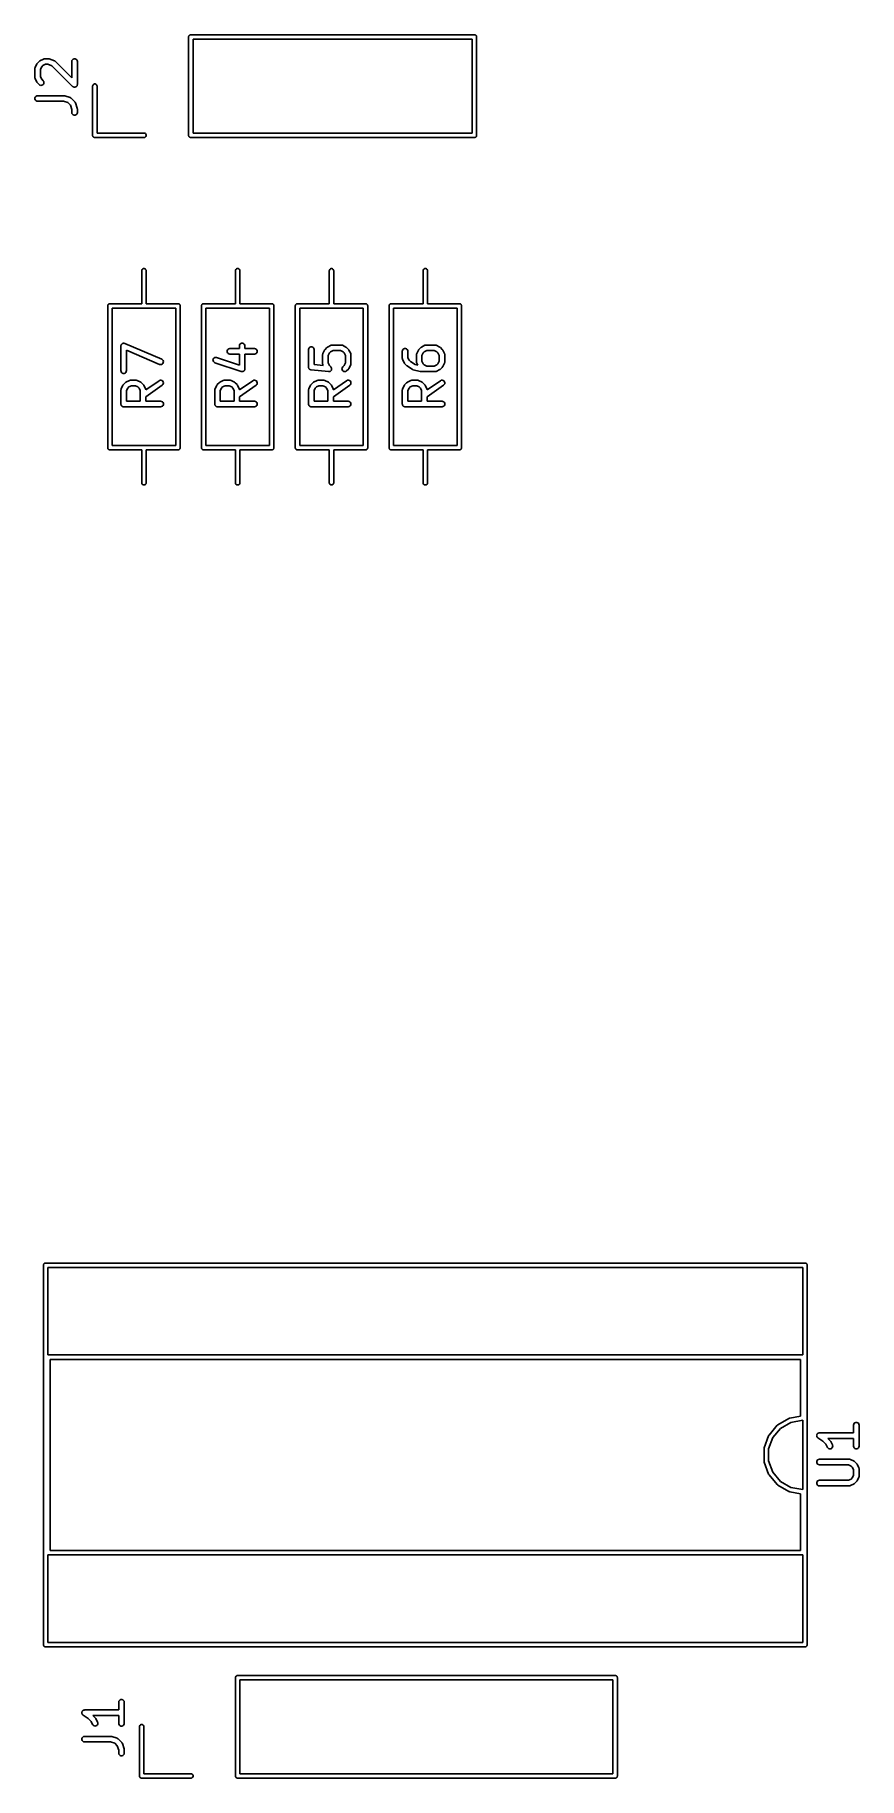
# Model space of a CAD drawing. Extents: x 25.7 to 48.1, y -71.2 to -24.
import ezdxf

# ---------------------------------------------------------------- set-up
doc = ezdxf.new("R2010")
doc.units = 0
doc.header["$MEASUREMENT"] = 0
doc.layers.add('BLACK', color=7, linetype='CONTINUOUS')

msp = doc.modelspace()

# ---------------------------------------------------------------- linework, layer by layer
at = {"layer": 'BLACK', "linetype": 'CONTINUOUS'}
for p, q in [((29.912, -24.0594), (29.9138, -24.0544)), ((29.912, -24.0648), (29.912, -24.0594)), ((29.912, -26.7352), (29.912, -24.0648)), ((29.9138, -24.0544), (29.9147, -24.0492)), ((29.9147, -24.0492), (29.9174, -24.0446)), ((29.9174, -24.0446), (29.9192, -24.0395)), ((29.9192, -24.0395), (29.9227, -24.0354)), ((29.9227, -24.0354), (29.9253, -24.0308)), ((29.9253, -24.0308), (29.9294, -24.0274)), ((29.9294, -24.0274), (29.9328, -24.0233)), ((29.9328, -24.0233), (29.9375, -24.0207)), ((29.9375, -24.0207), (29.9415, -24.0172)), ((29.9415, -24.0172), (29.9465, -24.0154)), ((29.9465, -24.0154), (29.9512, -24.0127)), ((29.9512, -24.0127), (29.9564, -24.0118)), ((29.9564, -24.0118), (29.9614, -24.01)), ((29.9614, -24.01), (29.9667, -24.01)), ((29.9667, -24.01), (29.9668, -24.01)), ((29.9668, -24.01), (37.6572, -24.01)), ((37.6572, -24.01), (37.6573, -24.01)), ((37.6573, -24.01), (37.6626, -24.01)), ((37.6626, -24.01), (37.6676, -24.0118)), ((37.6676, -24.0118), (37.6728, -24.0127)), ((37.6728, -24.0127), (37.6775, -24.0154)), ((37.6775, -24.0154), (37.6825, -24.0172)), ((37.6825, -24.0172), (37.6865, -24.0207)), ((37.6865, -24.0207), (37.6912, -24.0233)), ((37.6912, -24.0233), (37.6946, -24.0274)), ((37.6946, -24.0274), (37.6987, -24.0308)), ((37.6987, -24.0308), (37.7013, -24.0355)), ((37.7013, -24.0355), (37.7048, -24.0395)), ((37.7048, -24.0395), (37.7066, -24.0445)), ((37.7066, -24.0445), (37.7093, -24.0492)), ((37.7093, -24.0492), (37.7102, -24.0544)), ((37.7102, -24.0544), (37.712, -24.0594)), ((37.712, -24.0594), (37.712, -24.0647)), ((37.712, -24.0647), (37.712, -24.0648)), ((37.712, -24.0648), (37.712, -26.7352)), ((30.032, -24.13), (30.032, -26.67)), ((37.592, -24.13), (30.032, -24.13)), ((37.592, -26.67), (37.592, -24.13)), ((25.7494, -24.9238), (25.7501, -24.9195)), ((25.7494, -25.1619), (25.7494, -24.9238)), ((25.7499, -24.9152), (25.7524, -24.9068)), ((25.7501, -24.9195), (25.7499, -24.9152)), ((25.7524, -24.9068), (25.7539, -24.8982)), ((25.7539, -24.8982), (25.7561, -24.8944)), ((25.7561, -24.8944), (25.7573, -24.8903)), ((25.7573, -24.8903), (25.8049, -24.795)), ((25.8049, -24.795), (25.8121, -24.7854)), ((25.8121, -24.7854), (25.819, -24.7755)), ((25.819, -24.7755), (25.8666, -24.7279)), ((25.8666, -24.7279), (25.8764, -24.721)), ((25.8764, -24.721), (25.8861, -24.7139)), ((25.8861, -24.7139), (25.9813, -24.6663)), ((25.9336, -24.873), (25.8994, -24.9415)), ((25.8994, -24.9415), (25.8994, -25.1442)), ((25.964, -24.8426), (25.9336, -24.873)), ((26.0326, -24.8083), (25.964, -24.8426)), ((25.9813, -24.6663), (25.9855, -24.665)), ((25.9855, -24.665), (25.9892, -24.6629)), ((25.9892, -24.6629), (25.9979, -24.6613)), ((25.9979, -24.6613), (26.0063, -24.6588)), ((26.0063, -24.6588), (26.0106, -24.6591)), ((26.0106, -24.6591), (26.0149, -24.6583)), ((26.0149, -24.6583), (26.1101, -24.6583)), ((26.0979, -24.8083), (26.0326, -24.8083)), ((26.2124, -24.8465), (26.0979, -24.8083)), ((26.1101, -24.6583), (26.1219, -24.6604)), ((26.1219, -24.6604), (26.1338, -24.6622)), ((26.1338, -24.6622), (26.2767, -24.7098)), ((26.7713, -25.4054), (26.2124, -24.8465)), ((26.2767, -24.7098), (26.2805, -24.7119)), ((26.2805, -24.7119), (26.2846, -24.713)), ((26.2846, -24.713), (26.2918, -24.718)), ((26.2918, -24.718), (26.2996, -24.7222)), ((26.2996, -24.7222), (26.3024, -24.7254)), ((26.3024, -24.7254), (26.306, -24.7279)), ((26.306, -24.7279), (26.7494, -25.1713)), ((26.7494, -24.7333), (26.7539, -24.7077)), ((26.7494, -25.1713), (26.7494, -24.7333)), ((26.7539, -24.7077), (26.7669, -24.6851)), ((26.7669, -24.6851), (26.7869, -24.6684)), ((26.7869, -24.6684), (26.8114, -24.6595)), ((26.8114, -24.6595), (26.8374, -24.6595)), ((26.8374, -24.6595), (26.8619, -24.6684)), ((26.8619, -24.6684), (26.8818, -24.6851)), ((26.8818, -24.6851), (26.8949, -24.7077)), ((26.8949, -24.7077), (26.8994, -24.7333)), ((26.8994, -24.7333), (26.8994, -25.3524)), ((25.7501, -25.1662), (25.7494, -25.1619)), ((25.7499, -25.1705), (25.7501, -25.1662)), ((25.7524, -25.1789), (25.7499, -25.1705)), ((25.7539, -25.1876), (25.7524, -25.1789)), ((25.7561, -25.1913), (25.7539, -25.1876)), ((25.7573, -25.1954), (25.7561, -25.1913)), ((25.8049, -25.2907), (25.7573, -25.1954)), ((25.8121, -25.3003), (25.8049, -25.2907)), ((25.819, -25.3102), (25.8121, -25.3003)), ((25.8666, -25.3578), (25.819, -25.3102)), ((25.8879, -25.3727), (25.8666, -25.3578)), ((25.9131, -25.3795), (25.8879, -25.3727)), ((25.8994, -25.1442), (25.9336, -25.2127)), ((25.939, -25.3772), (25.9131, -25.3795)), ((25.9336, -25.2127), (25.9727, -25.2517)), ((25.9626, -25.3662), (25.939, -25.3772)), ((25.9811, -25.3478), (25.9626, -25.3662)), ((25.9727, -25.2517), (25.9876, -25.2731)), ((25.9921, -25.3242), (25.9811, -25.3478)), ((25.9876, -25.2731), (25.9943, -25.2982)), ((25.9943, -25.2982), (25.9921, -25.3242)), ((26.7794, -25.411), (26.7713, -25.4054)), ((26.7869, -25.4173), (26.7794, -25.411)), ((26.79, -25.4185), (26.7869, -25.4173)), ((26.7927, -25.4204), (26.79, -25.4185)), ((26.8021, -25.4229), (26.7927, -25.4204)), ((26.8114, -25.4262), (26.8021, -25.4229)), ((26.8147, -25.4262), (26.8114, -25.4262)), ((26.8178, -25.4271), (26.8147, -25.4262)), ((26.8276, -25.4262), (26.8178, -25.4271)), ((26.8374, -25.4262), (26.8276, -25.4262)), ((26.8405, -25.4251), (26.8374, -25.4262)), ((26.8438, -25.4248), (26.8405, -25.4251)), ((26.8527, -25.4207), (26.8438, -25.4248)), ((26.8619, -25.4173), (26.8527, -25.4207)), ((26.8644, -25.4152), (26.8619, -25.4173)), ((26.8674, -25.4138), (26.8644, -25.4152)), ((26.8743, -25.4069), (26.8674, -25.4138)), ((26.8818, -25.4006), (26.8743, -25.4069)), ((26.8835, -25.3977), (26.8818, -25.4006)), ((26.8858, -25.3954), (26.8835, -25.3977)), ((26.89, -25.3865), (26.8858, -25.3954)), ((26.8949, -25.378), (26.89, -25.3865)), ((26.8954, -25.3748), (26.8949, -25.378)), ((26.8968, -25.3718), (26.8954, -25.3748)), ((26.8977, -25.362), (26.8968, -25.3718)), ((26.8994, -25.3524), (26.8977, -25.362)), ((27.312, -25.3948), (27.3148, -25.3792)), ((27.312, -26.7352), (27.312, -25.3948)), ((27.3148, -25.3792), (27.3253, -25.3608)), ((27.3253, -25.3608), (27.3415, -25.3472)), ((27.3415, -25.3472), (27.3614, -25.34)), ((27.3614, -25.34), (27.3826, -25.34)), ((27.3826, -25.34), (27.4025, -25.3472)), ((27.4025, -25.3472), (27.4187, -25.3608)), ((27.4187, -25.3608), (27.4293, -25.3792)), ((27.4293, -25.3792), (27.432, -25.3948)), ((27.432, -25.3948), (27.432, -26.67)), ((25.7505, -25.7203), (25.7594, -25.6958)), ((25.7505, -25.7464), (25.7505, -25.7203)), ((25.7594, -25.7708), (25.7505, -25.7464)), ((25.7594, -25.6958), (25.7762, -25.6759)), ((25.7762, -25.7908), (25.7594, -25.7708)), ((25.7762, -25.6759), (25.7987, -25.6629)), ((25.7987, -25.8038), (25.7762, -25.7908)), ((25.7987, -25.6629), (25.8244, -25.6583)), ((25.8244, -25.8083), (25.7987, -25.8038)), ((25.8244, -25.6583), (26.5387, -25.6583)), ((26.5265, -25.8083), (25.8244, -25.8083)), ((26.641, -25.8465), (26.5265, -25.8083)), ((26.5387, -25.6583), (26.5505, -25.6604)), ((26.5505, -25.6604), (26.5624, -25.6622)), ((26.5624, -25.6622), (26.7052, -25.7098)), ((26.7112, -25.9167), (26.641, -25.8465)), ((26.7052, -25.7098), (26.709, -25.7119)), ((26.709, -25.7119), (26.7132, -25.713)), ((26.7494, -26.0312), (26.7112, -25.9167)), ((26.7132, -25.713), (26.7204, -25.718)), ((26.7204, -25.718), (26.7281, -25.7222)), ((26.7281, -25.7222), (26.731, -25.7254)), ((26.731, -25.7254), (26.7346, -25.7279)), ((26.7346, -25.7279), (26.8298, -25.8232)), ((26.8298, -25.8232), (26.8323, -25.8267)), ((26.8323, -25.8267), (26.8355, -25.8296)), ((26.8355, -25.8296), (26.8397, -25.8373)), ((26.8397, -25.8373), (26.8447, -25.8445)), ((26.8447, -25.8445), (26.8459, -25.8487)), ((26.8459, -25.8487), (26.8479, -25.8525)), ((26.8479, -25.8525), (26.8955, -25.9953)), ((26.7494, -26.1143), (26.7494, -26.0312)), ((26.7539, -26.1399), (26.7494, -26.1143)), ((26.7669, -26.1625), (26.7539, -26.1399)), ((26.7869, -26.1792), (26.7669, -26.1625)), ((26.8114, -26.1881), (26.7869, -26.1792)), ((26.8374, -26.1881), (26.8114, -26.1881)), ((26.8619, -26.1792), (26.8374, -26.1881)), ((26.8818, -26.1625), (26.8619, -26.1792)), ((26.8949, -26.1399), (26.8818, -26.1625)), ((26.8994, -26.1143), (26.8949, -26.1399)), ((26.8955, -25.9953), (26.8973, -26.0072)), ((26.8973, -26.0072), (26.8994, -26.019)), ((26.8994, -26.019), (26.8994, -26.1143)), ((27.312, -26.7353), (27.312, -26.7352)), ((27.312, -26.7406), (27.312, -26.7353)), ((27.3138, -26.7456), (27.312, -26.7406)), ((27.3147, -26.7508), (27.3138, -26.7456)), ((27.3174, -26.7555), (27.3147, -26.7508)), ((27.3192, -26.7605), (27.3174, -26.7555)), ((27.3227, -26.7645), (27.3192, -26.7605)), ((27.3253, -26.7692), (27.3227, -26.7645)), ((27.3294, -26.7726), (27.3253, -26.7692)), ((27.3328, -26.7767), (27.3294, -26.7726)), ((27.3375, -26.7793), (27.3328, -26.7767)), ((27.3415, -26.7828), (27.3375, -26.7793)), ((27.3465, -26.7846), (27.3415, -26.7828)), ((27.3512, -26.7873), (27.3465, -26.7846)), ((27.3564, -26.7882), (27.3512, -26.7873)), ((27.3614, -26.79), (27.3564, -26.7882)), ((27.3667, -26.79), (27.3614, -26.79)), ((27.3668, -26.79), (27.3667, -26.79)), ((28.7072, -26.79), (27.3668, -26.79)), ((27.432, -26.67), (28.7072, -26.67)), ((28.7072, -26.67), (28.7228, -26.6727)), ((28.7228, -26.7873), (28.7072, -26.79)), ((28.7228, -26.6727), (28.7412, -26.6833)), ((28.7412, -26.7767), (28.7228, -26.7873)), ((28.7412, -26.6833), (28.7548, -26.6995)), ((28.7548, -26.7605), (28.7412, -26.7767)), ((28.7548, -26.6995), (28.762, -26.7194)), ((28.762, -26.7406), (28.7548, -26.7605)), ((28.762, -26.7194), (28.762, -26.7406)), ((29.912, -26.7353), (29.912, -26.7352)), ((29.912, -26.7406), (29.912, -26.7353)), ((29.9138, -26.7456), (29.912, -26.7406)), ((29.9147, -26.7508), (29.9138, -26.7456)), ((29.9174, -26.7555), (29.9147, -26.7508)), ((29.9192, -26.7605), (29.9174, -26.7555)), ((29.9227, -26.7645), (29.9192, -26.7605)), ((29.9253, -26.7692), (29.9227, -26.7645)), ((29.9294, -26.7726), (29.9253, -26.7692)), ((29.9328, -26.7767), (29.9294, -26.7726)), ((29.9375, -26.7793), (29.9328, -26.7767)), ((29.9415, -26.7828), (29.9375, -26.7793)), ((29.9465, -26.7846), (29.9415, -26.7828)), ((29.9512, -26.7873), (29.9465, -26.7846)), ((29.9564, -26.7882), (29.9512, -26.7873)), ((29.9614, -26.79), (29.9564, -26.7882)), ((29.9667, -26.79), (29.9614, -26.79)), ((29.9668, -26.79), (29.9667, -26.79)), ((37.6572, -26.79), (29.9668, -26.79)), ((30.032, -26.67), (37.592, -26.67)), ((37.6573, -26.79), (37.6572, -26.79)), ((37.6626, -26.79), (37.6573, -26.79)), ((37.6676, -26.7882), (37.6626, -26.79)), ((37.6728, -26.7873), (37.6676, -26.7882)), ((37.6775, -26.7846), (37.6728, -26.7873)), ((37.6825, -26.7828), (37.6775, -26.7846)), ((37.6865, -26.7793), (37.6825, -26.7828)), ((37.6912, -26.7767), (37.6865, -26.7793)), ((37.6946, -26.7726), (37.6912, -26.7767)), ((37.6987, -26.7692), (37.6946, -26.7726)), ((37.7013, -26.7645), (37.6987, -26.7692)), ((37.7048, -26.7605), (37.7013, -26.7645)), ((37.7066, -26.7555), (37.7048, -26.7605)), ((37.7093, -26.7508), (37.7066, -26.7555)), ((37.7102, -26.7456), (37.7093, -26.7508)), ((37.712, -26.7406), (37.7102, -26.7456)), ((37.712, -26.7352), (37.712, -26.7353)), ((37.712, -26.7353), (37.712, -26.7406)), ((28.642, -30.3988), (28.6447, -30.3832)), ((28.642, -31.294), (28.642, -30.3988)), ((28.6447, -30.3832), (28.6553, -30.3648)), ((28.6553, -30.3648), (28.6715, -30.3512)), ((28.6715, -30.3512), (28.6914, -30.344)), ((28.6914, -30.344), (28.7126, -30.344)), ((28.7126, -30.344), (28.7325, -30.3512)), ((28.7325, -30.3512), (28.7487, -30.3648)), ((28.7487, -30.3648), (28.7593, -30.3832)), ((28.7593, -30.3832), (28.762, -30.3988)), ((28.762, -30.3988), (28.762, -31.294)), ((31.182, -30.3988), (31.1847, -30.3832)), ((31.182, -31.294), (31.182, -30.3988)), ((31.1847, -30.3832), (31.1953, -30.3648)), ((31.1953, -30.3648), (31.2115, -30.3512)), ((31.2115, -30.3512), (31.2314, -30.344)), ((31.2314, -30.344), (31.2526, -30.344)), ((31.2526, -30.344), (31.2725, -30.3512)), ((31.2725, -30.3512), (31.2887, -30.3648)), ((31.2887, -30.3648), (31.2993, -30.3832)), ((31.2993, -30.3832), (31.302, -30.3988)), ((31.302, -30.3988), (31.302, -31.294)), ((33.722, -30.3988), (33.7247, -30.3832)), ((33.722, -31.294), (33.722, -30.3988)), ((33.7247, -30.3832), (33.7353, -30.3648)), ((33.7353, -30.3648), (33.7515, -30.3512)), ((33.7515, -30.3512), (33.7714, -30.344)), ((33.7714, -30.344), (33.7926, -30.344)), ((33.7926, -30.344), (33.8125, -30.3512)), ((33.8125, -30.3512), (33.8287, -30.3648)), ((33.8287, -30.3648), (33.8393, -30.3832)), ((33.8393, -30.3832), (33.842, -30.3988)), ((33.842, -30.3988), (33.842, -31.294)), ((36.262, -30.3988), (36.2647, -30.3832)), ((36.262, -31.294), (36.262, -30.3988)), ((36.2647, -30.3832), (36.2753, -30.3648)), ((36.2753, -30.3648), (36.2915, -30.3512)), ((36.2915, -30.3512), (36.3114, -30.344)), ((36.3114, -30.344), (36.3326, -30.344)), ((36.3326, -30.344), (36.3525, -30.3512)), ((36.3525, -30.3512), (36.3687, -30.3648)), ((36.3687, -30.3648), (36.3793, -30.3832)), ((36.3793, -30.3832), (36.382, -30.3988)), ((36.382, -30.3988), (36.382, -31.294)), ((27.722, -31.3434), (27.7238, -31.3384)), ((27.722, -31.3487), (27.722, -31.3434)), ((27.722, -31.3488), (27.722, -31.3487)), ((27.722, -35.1834), (27.722, -31.3488)), ((27.7238, -31.3384), (27.7247, -31.3332)), ((27.7247, -31.3332), (27.7274, -31.3285)), ((27.7274, -31.3285), (27.7292, -31.3235)), ((27.7292, -31.3235), (27.7327, -31.3195)), ((27.7327, -31.3195), (27.7353, -31.3148)), ((27.7353, -31.3148), (27.7394, -31.3114)), ((27.7394, -31.3114), (27.7428, -31.3073)), ((27.7428, -31.3073), (27.7475, -31.3047)), ((27.7475, -31.3047), (27.7515, -31.3012)), ((27.7515, -31.3012), (27.7565, -31.2994)), ((27.7565, -31.2994), (27.7612, -31.2967)), ((27.7612, -31.2967), (27.7664, -31.2958)), ((27.7664, -31.2958), (27.7714, -31.294)), ((27.7714, -31.294), (27.7767, -31.294)), ((27.7767, -31.294), (27.7768, -31.294)), ((27.7768, -31.294), (28.642, -31.294)), ((27.842, -31.414), (27.842, -35.134)), ((29.562, -31.414), (27.842, -31.414)), ((28.762, -31.294), (29.6272, -31.294)), ((29.562, -35.134), (29.562, -31.414)), ((29.6272, -31.294), (29.6273, -31.294)), ((29.6273, -31.294), (29.6326, -31.294)), ((29.6326, -31.294), (29.6376, -31.2958)), ((29.6376, -31.2958), (29.6428, -31.2967)), ((29.6428, -31.2967), (29.6475, -31.2994)), ((29.6475, -31.2994), (29.6525, -31.3012)), ((29.6525, -31.3012), (29.6565, -31.3047)), ((29.6565, -31.3047), (29.6612, -31.3073)), ((29.6612, -31.3073), (29.6646, -31.3114)), ((29.6646, -31.3114), (29.6687, -31.3148)), ((29.6687, -31.3148), (29.6713, -31.3195)), ((29.6713, -31.3195), (29.6748, -31.3235)), ((29.6748, -31.3235), (29.6766, -31.3285)), ((29.6766, -31.3285), (29.6793, -31.3332)), ((29.6793, -31.3332), (29.6802, -31.3384)), ((29.6802, -31.3384), (29.682, -31.3434)), ((29.682, -31.3434), (29.682, -31.3487)), ((29.682, -31.3487), (29.682, -31.3488)), ((29.682, -31.3488), (29.682, -35.1992)), ((30.262, -31.3434), (30.2638, -31.3384)), ((30.262, -31.3487), (30.262, -31.3434)), ((30.262, -31.3488), (30.262, -31.3487)), ((30.262, -35.1834), (30.262, -31.3488)), ((30.2638, -31.3384), (30.2647, -31.3332)), ((30.2647, -31.3332), (30.2674, -31.3285)), ((30.2674, -31.3285), (30.2692, -31.3235)), ((30.2692, -31.3235), (30.2727, -31.3195)), ((30.2727, -31.3195), (30.2753, -31.3148)), ((30.2753, -31.3148), (30.2794, -31.3114)), ((30.2794, -31.3114), (30.2828, -31.3073)), ((30.2828, -31.3073), (30.2875, -31.3047)), ((30.2875, -31.3047), (30.2915, -31.3012)), ((30.2915, -31.3012), (30.2965, -31.2994)), ((30.2965, -31.2994), (30.3012, -31.2967)), ((30.3012, -31.2967), (30.3064, -31.2958)), ((30.3064, -31.2958), (30.3114, -31.294)), ((30.3114, -31.294), (30.3167, -31.294)), ((30.3167, -31.294), (30.3168, -31.294)), ((30.3168, -31.294), (31.182, -31.294)), ((30.382, -31.414), (30.382, -35.134)), ((32.102, -31.414), (30.382, -31.414)), ((31.302, -31.294), (32.1672, -31.294)), ((32.102, -35.134), (32.102, -31.414)), ((32.1672, -31.294), (32.1673, -31.294)), ((32.1673, -31.294), (32.1726, -31.294)), ((32.1726, -31.294), (32.1776, -31.2958)), ((32.1776, -31.2958), (32.1828, -31.2967)), ((32.1828, -31.2967), (32.1875, -31.2994)), ((32.1875, -31.2994), (32.1925, -31.3012)), ((32.1925, -31.3012), (32.1965, -31.3047)), ((32.1965, -31.3047), (32.2012, -31.3073)), ((32.2012, -31.3073), (32.2046, -31.3114)), ((32.2046, -31.3114), (32.2087, -31.3148)), ((32.2087, -31.3148), (32.2113, -31.3195)), ((32.2113, -31.3195), (32.2148, -31.3235)), ((32.2148, -31.3235), (32.2166, -31.3285)), ((32.2166, -31.3285), (32.2193, -31.3332)), ((32.2193, -31.3332), (32.2202, -31.3384)), ((32.2202, -31.3384), (32.222, -31.3434)), ((32.222, -31.3434), (32.222, -31.3487)), ((32.222, -31.3487), (32.222, -31.3488)), ((32.222, -31.3488), (32.222, -35.1992)), ((32.802, -31.3434), (32.8038, -31.3384)), ((32.802, -31.3487), (32.802, -31.3434)), ((32.802, -31.3488), (32.802, -31.3487)), ((32.802, -35.1834), (32.802, -31.3488)), ((32.8038, -31.3384), (32.8047, -31.3332)), ((32.8047, -31.3332), (32.8074, -31.3285)), ((32.8074, -31.3285), (32.8092, -31.3235)), ((32.8092, -31.3235), (32.8127, -31.3195)), ((32.8127, -31.3195), (32.8153, -31.3148)), ((32.8153, -31.3148), (32.8194, -31.3114)), ((32.8194, -31.3114), (32.8228, -31.3073)), ((32.8228, -31.3073), (32.8275, -31.3047)), ((32.8275, -31.3047), (32.8315, -31.3012)), ((32.8315, -31.3012), (32.8365, -31.2994)), ((32.8365, -31.2994), (32.8412, -31.2967)), ((32.8412, -31.2967), (32.8464, -31.2958)), ((32.8464, -31.2958), (32.8514, -31.294)), ((32.8514, -31.294), (32.8567, -31.294)), ((32.8567, -31.294), (32.8568, -31.294)), ((32.8568, -31.294), (33.722, -31.294)), ((32.922, -31.414), (32.922, -35.134)), ((34.642, -31.414), (32.922, -31.414)), ((33.842, -31.294), (34.7072, -31.294)), ((34.642, -35.134), (34.642, -31.414)), ((34.7072, -31.294), (34.7073, -31.294)), ((34.7073, -31.294), (34.7126, -31.294)), ((34.7126, -31.294), (34.7176, -31.2958)), ((34.7176, -31.2958), (34.7228, -31.2967)), ((34.7228, -31.2967), (34.7275, -31.2994)), ((34.7275, -31.2994), (34.7325, -31.3012)), ((34.7325, -31.3012), (34.7365, -31.3047)), ((34.7365, -31.3047), (34.7412, -31.3073)), ((34.7412, -31.3073), (34.7446, -31.3114)), ((34.7446, -31.3114), (34.7487, -31.3148)), ((34.7487, -31.3148), (34.7513, -31.3195)), ((34.7513, -31.3195), (34.7548, -31.3235)), ((34.7548, -31.3235), (34.7566, -31.3285)), ((34.7566, -31.3285), (34.7593, -31.3332)), ((34.7593, -31.3332), (34.7602, -31.3384)), ((34.7602, -31.3384), (34.762, -31.3434)), ((34.762, -31.3434), (34.762, -31.3487)), ((34.762, -31.3487), (34.762, -31.3488)), ((34.762, -31.3488), (34.762, -35.1992)), ((35.342, -31.3434), (35.3438, -31.3384)), ((35.342, -31.3487), (35.342, -31.3434)), ((35.342, -31.3488), (35.342, -31.3487)), ((35.342, -35.1834), (35.342, -31.3488)), ((35.3438, -31.3384), (35.3447, -31.3332)), ((35.3447, -31.3332), (35.3474, -31.3285)), ((35.3474, -31.3285), (35.3492, -31.3235)), ((35.3492, -31.3235), (35.3527, -31.3195)), ((35.3527, -31.3195), (35.3553, -31.3148)), ((35.3553, -31.3148), (35.3594, -31.3114)), ((35.3594, -31.3114), (35.3628, -31.3073)), ((35.3628, -31.3073), (35.3675, -31.3047)), ((35.3675, -31.3047), (35.3715, -31.3012)), ((35.3715, -31.3012), (35.3765, -31.2994)), ((35.3765, -31.2994), (35.3812, -31.2967)), ((35.3812, -31.2967), (35.3864, -31.2958)), ((35.3864, -31.2958), (35.3914, -31.294)), ((35.3914, -31.294), (35.3967, -31.294)), ((35.3967, -31.294), (35.3968, -31.294)), ((35.3968, -31.294), (36.262, -31.294)), ((35.462, -31.414), (35.462, -35.134)), ((37.182, -31.414), (35.462, -31.414)), ((36.382, -31.294), (37.2472, -31.294)), ((37.182, -35.134), (37.182, -31.414)), ((37.2472, -31.294), (37.2473, -31.294)), ((37.2473, -31.294), (37.2526, -31.294)), ((37.2526, -31.294), (37.2576, -31.2958)), ((37.2576, -31.2958), (37.2628, -31.2967)), ((37.2628, -31.2967), (37.2675, -31.2994)), ((37.2675, -31.2994), (37.2725, -31.3012)), ((37.2725, -31.3012), (37.2765, -31.3047)), ((37.2765, -31.3047), (37.2812, -31.3073)), ((37.2812, -31.3073), (37.2846, -31.3114)), ((37.2846, -31.3114), (37.2887, -31.3148)), ((37.2887, -31.3148), (37.2913, -31.3195)), ((37.2913, -31.3195), (37.2948, -31.3235)), ((37.2948, -31.3235), (37.2966, -31.3285)), ((37.2966, -31.3285), (37.2993, -31.3332)), ((37.2993, -31.3332), (37.3002, -31.3384)), ((37.3002, -31.3384), (37.302, -31.3434)), ((37.302, -31.3434), (37.302, -31.3487)), ((37.302, -31.3487), (37.302, -31.3488)), ((37.302, -31.3488), (37.302, -35.1992)), ((28.0794, -32.4407), (28.0809, -32.4322)), ((28.0794, -33.1073), (28.0794, -32.4407)), ((28.0809, -32.4322), (28.0814, -32.4235)), ((28.0814, -32.4235), (28.0831, -32.4194)), ((28.0831, -32.4194), (28.0839, -32.415)), ((28.0839, -32.415), (28.0882, -32.4075)), ((28.0882, -32.4075), (28.0916, -32.3996)), ((28.0916, -32.3996), (28.0947, -32.3963)), ((28.0947, -32.3963), (28.0969, -32.3925)), ((28.0969, -32.3925), (28.1035, -32.3869)), ((28.1035, -32.3869), (28.1095, -32.3806)), ((28.1095, -32.3806), (28.1134, -32.3786)), ((28.1134, -32.3786), (28.1169, -32.3757)), ((28.1169, -32.3757), (28.125, -32.3728)), ((28.125, -32.3728), (28.1327, -32.3689)), ((28.1327, -32.3689), (28.1371, -32.3683)), ((28.1371, -32.3683), (28.1414, -32.3668)), ((28.1414, -32.3668), (28.15, -32.3668)), ((28.15, -32.3668), (28.1586, -32.3658)), ((28.1586, -32.3658), (28.1629, -32.3668)), ((28.1629, -32.3668), (28.1674, -32.3668)), ((28.1674, -32.3668), (28.1755, -32.3698)), ((28.1755, -32.3698), (28.1839, -32.3717)), ((28.1839, -32.3717), (29.1839, -32.8003)), ((29.1248, -32.9382), (28.2294, -32.5544)), ((28.2294, -32.5544), (28.2294, -33.1073)), ((30.9539, -32.5705), (30.9628, -32.546)), ((30.9539, -32.5965), (30.9539, -32.5705)), ((30.9628, -32.546), (30.9795, -32.5261)), ((30.9795, -32.5261), (31.0021, -32.513)), ((31.0021, -32.513), (31.0277, -32.5085)), ((31.0277, -32.5085), (31.286, -32.5085)), ((31.286, -32.4407), (31.2906, -32.415)), ((31.286, -32.5085), (31.286, -32.4407)), ((31.2906, -32.415), (31.3036, -32.3925)), ((31.3036, -32.3925), (31.3235, -32.3757)), ((31.3235, -32.3757), (31.348, -32.3668)), ((31.348, -32.3668), (31.3741, -32.3668)), ((31.3741, -32.3668), (31.3985, -32.3757)), ((31.3985, -32.3757), (31.4185, -32.3925)), ((31.4185, -32.3925), (31.4315, -32.415)), ((31.4315, -32.415), (31.436, -32.4407)), ((31.436, -32.4407), (31.436, -32.5085)), ((31.436, -32.5085), (31.6944, -32.5085)), ((31.6944, -32.5085), (31.72, -32.513)), ((31.72, -32.513), (31.7426, -32.5261)), ((31.7426, -32.5261), (31.7593, -32.546)), ((31.7593, -32.546), (31.7682, -32.5705)), ((31.7682, -32.5705), (31.7682, -32.5965)), ((33.1594, -32.5359), (33.1639, -32.5103)), ((33.1594, -33.0121), (33.1594, -32.5359)), ((33.1639, -32.5103), (33.1769, -32.4877)), ((33.1769, -32.4877), (33.1969, -32.471)), ((33.1969, -32.471), (33.2214, -32.462)), ((33.2214, -32.462), (33.2474, -32.462)), ((33.2474, -32.462), (33.2719, -32.471)), ((33.2719, -32.471), (33.2918, -32.4877)), ((33.2918, -32.4877), (33.3049, -32.5103)), ((33.3049, -32.5103), (33.3094, -32.5359)), ((33.3094, -32.5359), (33.3094, -32.9442)), ((33.5483, -32.6452), (33.5959, -32.55)), ((33.5959, -32.55), (33.603, -32.5403)), ((33.603, -32.5403), (33.6099, -32.5305)), ((33.6099, -32.5305), (33.6575, -32.4829)), ((33.6575, -32.4829), (33.6674, -32.476)), ((33.6674, -32.476), (33.677, -32.4688)), ((33.677, -32.4688), (33.7723, -32.4212)), ((33.8235, -32.5633), (33.755, -32.5975)), ((33.7723, -32.4212), (33.7764, -32.42)), ((33.7764, -32.42), (33.7802, -32.4178)), ((33.7802, -32.4178), (33.7888, -32.4163)), ((33.7888, -32.4163), (33.7972, -32.4138)), ((33.7972, -32.4138), (33.8015, -32.414)), ((33.8015, -32.414), (33.8058, -32.4133)), ((33.8058, -32.4133), (34.0439, -32.4133)), ((34.0262, -32.5633), (33.8235, -32.5633)), ((34.0947, -32.5975), (34.0262, -32.5633)), ((34.0439, -32.4133), (34.0482, -32.414)), ((34.0482, -32.414), (34.0525, -32.4138)), ((34.0525, -32.4138), (34.0609, -32.4163)), ((34.0609, -32.4163), (34.0696, -32.4178)), ((34.0696, -32.4178), (34.0733, -32.42)), ((34.0733, -32.42), (34.0774, -32.4212)), ((34.0774, -32.4212), (34.1727, -32.4688)), ((34.1727, -32.4688), (34.1823, -32.476)), ((34.1823, -32.476), (34.1922, -32.4829)), ((34.1922, -32.4829), (34.2398, -32.5305)), ((34.2398, -32.5305), (34.2467, -32.5403)), ((34.2467, -32.5403), (34.2538, -32.55)), ((34.2538, -32.55), (34.3015, -32.6452)), ((35.6994, -32.5835), (35.7039, -32.5579)), ((35.6994, -32.774), (35.6994, -32.5835)), ((35.7039, -32.5579), (35.7169, -32.5353)), ((35.7169, -32.5353), (35.7369, -32.5186)), ((35.7369, -32.5186), (35.7614, -32.5097)), ((35.7614, -32.5097), (35.7874, -32.5097)), ((35.7874, -32.5097), (35.8119, -32.5186)), ((35.8119, -32.5186), (35.8318, -32.5353)), ((35.8318, -32.5353), (35.8449, -32.5579)), ((35.8449, -32.5579), (35.8494, -32.5835)), ((35.8494, -32.5835), (35.8494, -32.7563)), ((36.0883, -32.6452), (36.1359, -32.55)), ((36.1359, -32.55), (36.143, -32.5403)), ((36.143, -32.5403), (36.1499, -32.5305)), ((36.1499, -32.5305), (36.1975, -32.4829)), ((36.1975, -32.4829), (36.2074, -32.476)), ((36.2074, -32.476), (36.217, -32.4688)), ((36.217, -32.4688), (36.3123, -32.4212)), ((36.3635, -32.5633), (36.295, -32.5975)), ((36.3123, -32.4212), (36.3164, -32.42)), ((36.3164, -32.42), (36.3202, -32.4178)), ((36.3202, -32.4178), (36.3288, -32.4163)), ((36.3288, -32.4163), (36.3372, -32.4138)), ((36.3372, -32.4138), (36.3415, -32.414)), ((36.3415, -32.414), (36.3458, -32.4133)), ((36.3458, -32.4133), (36.5839, -32.4133)), ((36.5662, -32.5633), (36.3635, -32.5633)), ((36.6347, -32.5975), (36.5662, -32.5633)), ((36.5839, -32.4133), (36.5882, -32.414)), ((36.5882, -32.414), (36.5925, -32.4138)), ((36.5925, -32.4138), (36.6009, -32.4163)), ((36.6009, -32.4163), (36.6096, -32.4178)), ((36.6096, -32.4178), (36.6133, -32.42)), ((36.6133, -32.42), (36.6174, -32.4212)), ((36.6174, -32.4212), (36.7127, -32.4688)), ((36.7127, -32.4688), (36.7223, -32.476)), ((36.7223, -32.476), (36.7322, -32.4829)), ((36.7322, -32.4829), (36.7798, -32.5305)), ((36.7798, -32.5305), (36.7867, -32.5403)), ((36.7867, -32.5403), (36.7938, -32.55)), ((36.7938, -32.55), (36.8415, -32.6452)), ((29.1502, -32.9441), (29.1248, -32.9382)), ((29.1761, -32.941), (29.1502, -32.9441)), ((29.1993, -32.9293), (29.1761, -32.941)), ((29.1839, -32.8003), (29.2057, -32.8146)), ((29.2171, -32.9103), (29.1993, -32.9293)), ((29.2057, -32.8146), (29.2213, -32.8354)), ((29.2274, -32.8864), (29.2171, -32.9103)), ((29.2213, -32.8354), (29.2289, -32.8604)), ((29.2289, -32.8604), (29.2274, -32.8864)), ((30.5726, -32.8106), (30.5808, -32.7859)), ((30.5733, -32.8367), (30.5726, -32.8106)), ((30.5829, -32.8609), (30.5733, -32.8367)), ((30.5808, -32.7859), (30.597, -32.7655)), ((30.6001, -32.8804), (30.5829, -32.8609)), ((30.597, -32.7655), (30.6192, -32.7519)), ((30.623, -32.8928), (30.6001, -32.8804)), ((30.6192, -32.7519), (30.6447, -32.7466)), ((31.3373, -33.1309), (30.623, -32.8928)), ((30.6447, -32.7466), (30.6705, -32.7505)), ((30.6705, -32.7505), (31.286, -32.9557)), ((30.9628, -32.621), (30.9539, -32.5965)), ((30.9795, -32.641), (30.9628, -32.621)), ((31.0021, -32.654), (30.9795, -32.641)), ((31.0277, -32.6585), (31.0021, -32.654)), ((31.286, -32.6585), (31.0277, -32.6585)), ((31.286, -32.9557), (31.286, -32.6585)), ((31.436, -33.0597), (31.4351, -33.0652)), ((31.6944, -32.6585), (31.436, -32.6585)), ((31.436, -32.6585), (31.436, -33.0597)), ((31.72, -32.654), (31.6944, -32.6585)), ((31.7426, -32.641), (31.72, -32.654)), ((31.7593, -32.621), (31.7426, -32.641)), ((31.7682, -32.5965), (31.7593, -32.621)), ((33.1599, -33.0149), (33.1594, -33.0121)), ((33.1596, -33.0177), (33.1599, -33.0149)), ((33.1621, -33.0276), (33.1596, -33.0177)), ((33.1639, -33.0377), (33.1621, -33.0276)), ((33.1653, -33.0402), (33.1639, -33.0377)), ((33.166, -33.0429), (33.1653, -33.0402)), ((33.1718, -33.0514), (33.166, -33.0429)), ((33.1769, -33.0603), (33.1718, -33.0514)), ((33.1791, -33.0621), (33.1769, -33.0603)), ((33.3094, -32.9442), (33.5576, -32.969)), ((33.5403, -32.6788), (33.5411, -32.6745)), ((33.5403, -32.9169), (33.5403, -32.6788)), ((33.5411, -32.9211), (33.5403, -32.9169)), ((33.5408, -32.6702), (33.5433, -32.6618)), ((33.5411, -32.6745), (33.5408, -32.6702)), ((33.5408, -32.9254), (33.5411, -32.9211)), ((33.5433, -32.9339), (33.5408, -32.9254)), ((33.5433, -32.6618), (33.5449, -32.6531)), ((33.5449, -32.9425), (33.5433, -32.9339)), ((33.5449, -32.6531), (33.547, -32.6494)), ((33.547, -32.9463), (33.5449, -32.9425)), ((33.547, -32.6494), (33.5483, -32.6452)), ((33.5483, -32.9504), (33.547, -32.9463)), ((33.5576, -32.969), (33.5483, -32.9504)), ((33.7246, -32.6279), (33.6903, -32.6965)), ((33.6903, -32.6965), (33.6903, -32.8992)), ((33.6903, -32.8992), (33.7246, -32.9677)), ((33.755, -32.5975), (33.7246, -32.6279)), ((33.7246, -32.9677), (33.7636, -33.0067)), ((33.7636, -33.0067), (33.7639, -33.0071)), ((33.7639, -33.0071), (33.7643, -33.0073)), ((33.7643, -33.0073), (33.7713, -33.0177)), ((33.7713, -33.0177), (33.7785, -33.028)), ((33.7785, -33.028), (33.7787, -33.0285)), ((33.7787, -33.0285), (33.7789, -33.0289)), ((33.7789, -33.0289), (33.782, -33.0411)), ((33.782, -33.0411), (33.7853, -33.0532)), ((33.7854, -33.0541), (33.7841, -33.0666)), ((33.7853, -33.0532), (33.7852, -33.0536)), ((33.7852, -33.0536), (33.7854, -33.0541)), ((34.0644, -33.0532), (34.0712, -33.028)), ((34.0667, -33.0791), (34.0644, -33.0532)), ((34.0712, -33.028), (34.0861, -33.0067)), ((34.0861, -33.0067), (34.1251, -32.9677)), ((34.1251, -32.6279), (34.0947, -32.5975)), ((34.1594, -32.6965), (34.1251, -32.6279)), ((34.1251, -32.9677), (34.1594, -32.8992)), ((34.1594, -32.8992), (34.1594, -32.6965)), ((34.2467, -33.0553), (34.2398, -33.0651)), ((34.2538, -33.0456), (34.2467, -33.0553)), ((34.3015, -32.9504), (34.2538, -33.0456)), ((34.3015, -32.6452), (34.3027, -32.6494)), ((34.3027, -32.9463), (34.3015, -32.9504)), ((34.3027, -32.6494), (34.3049, -32.6531)), ((34.3049, -32.9425), (34.3027, -32.9463)), ((34.3049, -32.6531), (34.3064, -32.6618)), ((34.3064, -32.9339), (34.3049, -32.9425)), ((34.3064, -32.6618), (34.3089, -32.6702)), ((34.3089, -32.9254), (34.3064, -32.9339)), ((34.3089, -32.6702), (34.3086, -32.6745)), ((34.3086, -32.6745), (34.3094, -32.6788)), ((34.3094, -32.9169), (34.3086, -32.9211)), ((34.3086, -32.9211), (34.3089, -32.9254)), ((34.3094, -32.6788), (34.3094, -32.9169)), ((35.7001, -32.7783), (35.6994, -32.774)), ((35.6999, -32.7826), (35.7001, -32.7783)), ((35.7024, -32.791), (35.6999, -32.7826)), ((35.7039, -32.7997), (35.7024, -32.791)), ((35.7061, -32.8034), (35.7039, -32.7997)), ((35.7073, -32.8075), (35.7061, -32.8034)), ((35.7549, -32.9028), (35.7073, -32.8075)), ((35.7621, -32.9124), (35.7549, -32.9028)), ((35.769, -32.9223), (35.7621, -32.9124)), ((35.8166, -32.9699), (35.769, -32.9223)), ((35.8227, -32.9741), (35.8166, -32.9699)), ((35.828, -32.9793), (35.8227, -32.9741)), ((35.9709, -33.0745), (35.828, -32.9793)), ((35.8494, -32.7563), (35.8836, -32.8248)), ((35.8836, -32.8248), (35.9174, -32.8586)), ((35.9174, -32.8586), (36.0433, -32.9425)), ((36.0433, -32.9425), (36.1174, -32.961)), ((36.0803, -32.6788), (36.0811, -32.6745)), ((36.0803, -32.8692), (36.0803, -32.6788)), ((36.0811, -32.8735), (36.0803, -32.8692)), ((36.0808, -32.6702), (36.0833, -32.6618)), ((36.0811, -32.6745), (36.0808, -32.6702)), ((36.0808, -32.8778), (36.0811, -32.8735)), ((36.0833, -32.8862), (36.0808, -32.8778)), ((36.0833, -32.6618), (36.0849, -32.6531)), ((36.0849, -32.8949), (36.0833, -32.8862)), ((36.0849, -32.6531), (36.087, -32.6494)), ((36.087, -32.8986), (36.0849, -32.8949)), ((36.087, -32.6494), (36.0883, -32.6452)), ((36.0883, -32.9028), (36.087, -32.8986)), ((36.1174, -32.961), (36.0883, -32.9028)), ((36.2646, -32.6279), (36.2303, -32.6965)), ((36.2303, -32.6965), (36.2303, -32.8515)), ((36.2303, -32.8515), (36.2646, -32.92)), ((36.295, -32.5975), (36.2646, -32.6279)), ((36.2646, -32.92), (36.295, -32.9505)), ((36.295, -32.9505), (36.3635, -32.9847)), ((36.3635, -32.9847), (36.5662, -32.9847)), ((36.5662, -32.9847), (36.6347, -32.9505)), ((36.6651, -32.6279), (36.6347, -32.5975)), ((36.6347, -32.9505), (36.6651, -32.92)), ((36.6994, -32.6965), (36.6651, -32.6279)), ((36.6651, -32.92), (36.6994, -32.8515)), ((36.6994, -32.8515), (36.6994, -32.6965)), ((36.7798, -33.0175), (36.7322, -33.0651)), ((36.7867, -33.0077), (36.7798, -33.0175)), ((36.7938, -32.998), (36.7867, -33.0077)), ((36.8415, -32.9028), (36.7938, -32.998)), ((36.8415, -32.6452), (36.8427, -32.6494)), ((36.8427, -32.8986), (36.8415, -32.9028)), ((36.8427, -32.6494), (36.8449, -32.6531)), ((36.8449, -32.8949), (36.8427, -32.8986)), ((36.8449, -32.6531), (36.8464, -32.6618)), ((36.8464, -32.8862), (36.8449, -32.8949)), ((36.8464, -32.6618), (36.8489, -32.6702)), ((36.8489, -32.8778), (36.8464, -32.8862)), ((36.8489, -32.6702), (36.8486, -32.6745)), ((36.8486, -32.6745), (36.8494, -32.6788)), ((36.8494, -32.8692), (36.8486, -32.8735)), ((36.8486, -32.8735), (36.8489, -32.8778)), ((36.8494, -32.6788), (36.8494, -32.8692)), ((28.0839, -33.133), (28.0794, -33.1073)), ((28.0969, -33.1555), (28.0839, -33.133)), ((28.0873, -33.5976), (28.1349, -33.5024)), ((28.1169, -33.1723), (28.0969, -33.1555)), ((28.1414, -33.1812), (28.1169, -33.1723)), ((28.1349, -33.5024), (28.1421, -33.4927)), ((28.1674, -33.1812), (28.1414, -33.1812)), ((28.1421, -33.4927), (28.149, -33.4829)), ((28.149, -33.4829), (28.1966, -33.4353)), ((28.1919, -33.1723), (28.1674, -33.1812)), ((28.2118, -33.1555), (28.1919, -33.1723)), ((28.1966, -33.4353), (28.2064, -33.4284)), ((28.2064, -33.4284), (28.2161, -33.4212)), ((28.2249, -33.133), (28.2118, -33.1555)), ((28.2161, -33.4212), (28.3113, -33.3736)), ((28.2294, -33.1073), (28.2249, -33.133)), ((28.3626, -33.5157), (28.294, -33.5499)), ((28.3113, -33.3736), (28.3155, -33.3724)), ((28.3155, -33.3724), (28.3192, -33.3702)), ((28.3192, -33.3702), (28.3279, -33.3687)), ((28.3279, -33.3687), (28.3363, -33.3662)), ((28.3363, -33.3662), (28.3406, -33.3664)), ((28.3406, -33.3664), (28.3449, -33.3657)), ((28.3449, -33.3657), (28.4877, -33.3657)), ((28.47, -33.5157), (28.3626, -33.5157)), ((28.5385, -33.5499), (28.47, -33.5157)), ((28.4877, -33.3657), (28.492, -33.3664)), ((28.492, -33.3664), (28.4963, -33.3662)), ((28.4963, -33.3662), (28.5047, -33.3687)), ((28.5047, -33.3687), (28.5134, -33.3702)), ((28.5134, -33.3702), (28.5171, -33.3724)), ((28.5171, -33.3724), (28.5213, -33.3736)), ((28.5213, -33.3736), (28.6165, -33.4212)), ((28.6165, -33.4212), (28.6262, -33.4284)), ((28.6262, -33.4284), (28.636, -33.4353)), ((28.636, -33.4353), (28.6836, -33.4829)), ((28.6836, -33.4829), (28.6905, -33.4927)), ((28.6905, -33.4927), (28.6977, -33.5024)), ((28.6977, -33.5024), (28.7453, -33.5976)), ((28.753, -33.6301), (29.1114, -33.3792)), ((29.1974, -33.5021), (28.7532, -33.813)), ((29.1114, -33.3792), (29.135, -33.3682)), ((29.135, -33.3682), (29.1609, -33.366)), ((29.1609, -33.366), (29.1861, -33.3727)), ((29.1861, -33.3727), (29.2074, -33.3876)), ((29.2158, -33.4837), (29.1974, -33.5021)), ((29.2074, -33.3876), (29.2224, -33.409)), ((29.2268, -33.4601), (29.2158, -33.4837)), ((29.2224, -33.409), (29.2291, -33.4341)), ((29.2291, -33.4341), (29.2268, -33.4601)), ((30.6273, -33.5976), (30.6749, -33.5024)), ((30.6749, -33.5024), (30.6821, -33.4927)), ((30.6821, -33.4927), (30.689, -33.4829)), ((30.689, -33.4829), (30.7366, -33.4353)), ((30.7366, -33.4353), (30.7464, -33.4284)), ((30.7464, -33.4284), (30.7561, -33.4212)), ((30.7561, -33.4212), (30.8513, -33.3736)), ((30.9026, -33.5157), (30.834, -33.5499)), ((30.8513, -33.3736), (30.8555, -33.3724)), ((30.8555, -33.3724), (30.8592, -33.3702)), ((30.8592, -33.3702), (30.8679, -33.3687)), ((30.8679, -33.3687), (30.8763, -33.3662)), ((30.8763, -33.3662), (30.8806, -33.3664)), ((30.8806, -33.3664), (30.8849, -33.3657)), ((30.8849, -33.3657), (31.0277, -33.3657)), ((31.01, -33.5157), (30.9026, -33.5157)), ((31.0785, -33.5499), (31.01, -33.5157)), ((31.0277, -33.3657), (31.032, -33.3664)), ((31.032, -33.3664), (31.0363, -33.3662)), ((31.0363, -33.3662), (31.0447, -33.3687)), ((31.0447, -33.3687), (31.0534, -33.3702)), ((31.0534, -33.3702), (31.0571, -33.3724)), ((31.0571, -33.3724), (31.0613, -33.3736)), ((31.0613, -33.3736), (31.1565, -33.4212)), ((31.1565, -33.4212), (31.1662, -33.4284)), ((31.1662, -33.4284), (31.176, -33.4353)), ((31.176, -33.4353), (31.2236, -33.4829)), ((31.2236, -33.4829), (31.2305, -33.4927)), ((31.2305, -33.4927), (31.2377, -33.5024)), ((31.2377, -33.5024), (31.2853, -33.5976)), ((31.293, -33.6301), (31.6514, -33.3792)), ((31.7374, -33.5021), (31.2932, -33.813)), ((31.3428, -33.1317), (31.3373, -33.1309)), ((31.348, -33.1336), (31.3428, -33.1317)), ((31.3556, -33.1336), (31.348, -33.1336)), ((31.3631, -33.1347), (31.3556, -33.1336)), ((31.3685, -33.1336), (31.3631, -33.1347)), ((31.3741, -33.1336), (31.3685, -33.1336)), ((31.3812, -33.131), (31.3741, -33.1336)), ((31.3886, -33.1295), (31.3812, -33.131)), ((31.3933, -33.1266), (31.3886, -33.1295)), ((31.3985, -33.1247), (31.3933, -33.1266)), ((31.4044, -33.1198), (31.3985, -33.1247)), ((31.4108, -33.1158), (31.4044, -33.1198)), ((31.4143, -33.1115), (31.4108, -33.1158)), ((31.4185, -33.1079), (31.4143, -33.1115)), ((31.4223, -33.1014), (31.4185, -33.1079)), ((31.427, -33.0954), (31.4223, -33.1014)), ((31.4288, -33.0902), (31.427, -33.0954)), ((31.4315, -33.0854), (31.4288, -33.0902)), ((31.4328, -33.0779), (31.4315, -33.0854)), ((31.4352, -33.0707), (31.4328, -33.0779)), ((31.4351, -33.0652), (31.4352, -33.0707)), ((31.6514, -33.3792), (31.675, -33.3682)), ((31.675, -33.3682), (31.7009, -33.366)), ((31.7009, -33.366), (31.7261, -33.3727)), ((31.7261, -33.3727), (31.7474, -33.3876)), ((31.7558, -33.4837), (31.7374, -33.5021)), ((31.7474, -33.3876), (31.7624, -33.409)), ((31.7668, -33.4601), (31.7558, -33.4837)), ((31.7624, -33.409), (31.7691, -33.4341)), ((31.7691, -33.4341), (31.7668, -33.4601)), ((33.1673, -33.5976), (33.2149, -33.5024)), ((33.1807, -33.0645), (33.1791, -33.0621)), ((33.189, -33.0705), (33.1807, -33.0645)), ((33.1969, -33.077), (33.189, -33.0705)), ((33.1995, -33.078), (33.1969, -33.077)), ((33.2018, -33.0797), (33.1995, -33.078)), ((33.2117, -33.0824), (33.2018, -33.0797)), ((33.2214, -33.086), (33.2117, -33.0824)), ((33.2149, -33.5024), (33.2221, -33.4927)), ((33.2242, -33.086), (33.2214, -33.086)), ((33.2221, -33.4927), (33.229, -33.4829)), ((33.2269, -33.0867), (33.2242, -33.086)), ((33.7031, -33.1343), (33.2269, -33.0867)), ((33.229, -33.4829), (33.2766, -33.4353)), ((33.2766, -33.4353), (33.2864, -33.4284)), ((33.2864, -33.4284), (33.2961, -33.4212)), ((33.2961, -33.4212), (33.3913, -33.3736)), ((33.4426, -33.5157), (33.374, -33.5499)), ((33.3913, -33.3736), (33.3955, -33.3724)), ((33.3955, -33.3724), (33.3992, -33.3702)), ((33.3992, -33.3702), (33.4079, -33.3687)), ((33.4079, -33.3687), (33.4163, -33.3662)), ((33.4163, -33.3662), (33.4206, -33.3664)), ((33.4206, -33.3664), (33.4249, -33.3657)), ((33.4249, -33.3657), (33.5677, -33.3657)), ((33.55, -33.5157), (33.4426, -33.5157)), ((33.6185, -33.5499), (33.55, -33.5157)), ((33.5677, -33.3657), (33.572, -33.3664)), ((33.572, -33.3664), (33.5763, -33.3662)), ((33.5763, -33.3662), (33.5847, -33.3687)), ((33.5847, -33.3687), (33.5934, -33.3702)), ((33.5934, -33.3702), (33.5971, -33.3724)), ((33.5971, -33.3724), (33.6013, -33.3736)), ((33.6013, -33.3736), (33.6965, -33.4212)), ((33.6965, -33.4212), (33.7062, -33.4284)), ((33.7036, -33.1343), (33.7031, -33.1343)), ((33.704, -33.1344), (33.7036, -33.1343)), ((33.7165, -33.1333), (33.704, -33.1344)), ((33.7062, -33.4284), (33.716, -33.4353)), ((33.716, -33.4353), (33.7636, -33.4829)), ((33.7291, -33.1324), (33.7165, -33.1333)), ((33.7295, -33.1322), (33.7291, -33.1324)), ((33.73, -33.1322), (33.7295, -33.1322)), ((33.7414, -33.1269), (33.73, -33.1322)), ((33.7528, -33.1217), (33.7414, -33.1269)), ((33.7532, -33.1214), (33.7528, -33.1217)), ((33.7536, -33.1212), (33.7532, -33.1214)), ((33.7625, -33.1122), (33.7536, -33.1212)), ((33.7715, -33.1035), (33.7625, -33.1122)), ((33.7636, -33.4829), (33.7705, -33.4927)), ((33.7705, -33.4927), (33.7777, -33.5024)), ((33.7717, -33.1031), (33.7715, -33.1035)), ((33.772, -33.1027), (33.7717, -33.1031)), ((33.7773, -33.0913), (33.772, -33.1027)), ((33.7828, -33.08), (33.7773, -33.0913)), ((33.7777, -33.5024), (33.8253, -33.5976)), ((33.783, -33.0791), (33.7828, -33.0796)), ((33.7828, -33.0796), (33.7828, -33.08)), ((33.7841, -33.0666), (33.783, -33.0791)), ((33.833, -33.6301), (34.1914, -33.3792)), ((34.2774, -33.5021), (33.8332, -33.813)), ((34.0777, -33.1027), (34.0667, -33.0791)), ((34.0961, -33.1212), (34.0777, -33.1027)), ((34.1197, -33.1322), (34.0961, -33.1212)), ((34.1457, -33.1344), (34.1197, -33.1322)), ((34.1708, -33.1277), (34.1457, -33.1344)), ((34.1922, -33.1127), (34.1708, -33.1277)), ((34.1914, -33.3792), (34.215, -33.3682)), ((34.2398, -33.0651), (34.1922, -33.1127)), ((34.215, -33.3682), (34.2409, -33.366)), ((34.2409, -33.366), (34.2661, -33.3727)), ((34.2661, -33.3727), (34.2874, -33.3876)), ((34.2958, -33.4837), (34.2774, -33.5021)), ((34.2874, -33.3876), (34.3024, -33.409)), ((34.3068, -33.4601), (34.2958, -33.4837)), ((34.3024, -33.409), (34.3091, -33.4341)), ((34.3091, -33.4341), (34.3068, -33.4601)), ((35.7073, -33.5976), (35.7549, -33.5024)), ((35.7549, -33.5024), (35.7621, -33.4927)), ((35.7621, -33.4927), (35.769, -33.4829)), ((35.769, -33.4829), (35.8166, -33.4353)), ((35.8166, -33.4353), (35.8264, -33.4284)), ((35.8264, -33.4284), (35.8361, -33.4212)), ((35.8361, -33.4212), (35.9313, -33.3736)), ((35.9826, -33.5157), (35.914, -33.5499)), ((35.9313, -33.3736), (35.9355, -33.3724)), ((35.9355, -33.3724), (35.9392, -33.3702)), ((35.9392, -33.3702), (35.9479, -33.3687)), ((35.9479, -33.3687), (35.9563, -33.3662)), ((35.9563, -33.3662), (35.9606, -33.3664)), ((35.9606, -33.3664), (35.9649, -33.3657)), ((35.9649, -33.3657), (36.1077, -33.3657)), ((35.9826, -33.0797), (35.9709, -33.0745)), ((35.9943, -33.0849), (35.9826, -33.0797)), ((36.09, -33.5157), (35.9826, -33.5157)), ((36.1848, -33.1325), (35.9943, -33.0849)), ((36.1585, -33.5499), (36.09, -33.5157)), ((36.1077, -33.3657), (36.112, -33.3664)), ((36.112, -33.3664), (36.1163, -33.3662)), ((36.1163, -33.3662), (36.1247, -33.3687)), ((36.1247, -33.3687), (36.1334, -33.3702)), ((36.1334, -33.3702), (36.1371, -33.3724)), ((36.1371, -33.3724), (36.1413, -33.3736)), ((36.1413, -33.3736), (36.2365, -33.4212)), ((36.1939, -33.1331), (36.1848, -33.1325)), ((36.203, -33.1347), (36.1939, -33.1331)), ((36.5839, -33.1347), (36.203, -33.1347)), ((36.2365, -33.4212), (36.2462, -33.4284)), ((36.2462, -33.4284), (36.256, -33.4353)), ((36.256, -33.4353), (36.3036, -33.4829)), ((36.3036, -33.4829), (36.3105, -33.4927)), ((36.3105, -33.4927), (36.3177, -33.5024)), ((36.3177, -33.5024), (36.3653, -33.5976)), ((36.373, -33.6301), (36.7314, -33.3792)), ((36.8174, -33.5021), (36.3732, -33.813)), ((36.5882, -33.134), (36.5839, -33.1347)), ((36.5925, -33.1342), (36.5882, -33.134)), ((36.6009, -33.1317), (36.5925, -33.1342)), ((36.6096, -33.1302), (36.6009, -33.1317)), ((36.6133, -33.128), (36.6096, -33.1302)), ((36.6174, -33.1268), (36.6133, -33.128)), ((36.7127, -33.0792), (36.6174, -33.1268)), ((36.7223, -33.072), (36.7127, -33.0792)), ((36.7322, -33.0651), (36.7223, -33.072)), ((36.7314, -33.3792), (36.755, -33.3682)), ((36.755, -33.3682), (36.7809, -33.366)), ((36.7809, -33.366), (36.8061, -33.3727)), ((36.8061, -33.3727), (36.8274, -33.3876)), ((36.8358, -33.4837), (36.8174, -33.5021)), ((36.8274, -33.3876), (36.8424, -33.409)), ((36.8468, -33.4601), (36.8358, -33.4837)), ((36.8424, -33.409), (36.8491, -33.4341)), ((36.8491, -33.4341), (36.8468, -33.4601)), ((28.0794, -33.6311), (28.0801, -33.6269)), ((28.0794, -34.0121), (28.0794, -33.6311)), ((28.0799, -33.6226), (28.0824, -33.6141)), ((28.0801, -33.6269), (28.0799, -33.6226)), ((28.0824, -33.6141), (28.0839, -33.6055)), ((28.0839, -33.6055), (28.0861, -33.6017)), ((28.0861, -33.6017), (28.0873, -33.5976)), ((28.2636, -33.5803), (28.2294, -33.6488)), ((28.2294, -33.6488), (28.2294, -33.9371)), ((28.2294, -33.9371), (28.6032, -33.9371)), ((28.294, -33.5499), (28.2636, -33.5803)), ((28.5689, -33.5803), (28.5385, -33.5499)), ((28.6032, -33.6488), (28.5689, -33.5803)), ((28.6032, -33.9371), (28.6032, -33.6488)), ((28.7453, -33.5976), (28.7465, -33.6017)), ((28.7465, -33.6017), (28.7487, -33.6055)), ((28.7487, -33.6055), (28.7502, -33.6141)), ((28.7502, -33.6141), (28.7527, -33.6226)), ((28.7527, -33.6226), (28.7524, -33.6269)), ((28.7524, -33.6269), (28.753, -33.6301)), ((28.7532, -33.813), (28.7532, -33.9371)), ((28.7532, -33.9371), (29.1544, -33.9371)), ((29.1544, -33.9371), (29.18, -33.9416)), ((29.18, -33.9416), (29.2026, -33.9546)), ((29.2026, -33.9546), (29.2193, -33.9746)), ((29.2193, -33.9746), (29.2282, -33.9991)), ((29.2282, -33.9991), (29.2282, -34.0251)), ((30.6194, -33.6311), (30.6201, -33.6269)), ((30.6194, -34.0121), (30.6194, -33.6311)), ((30.6199, -33.6226), (30.6224, -33.6141)), ((30.6201, -33.6269), (30.6199, -33.6226)), ((30.6224, -33.6141), (30.6239, -33.6055)), ((30.6239, -33.6055), (30.6261, -33.6017)), ((30.6261, -33.6017), (30.6273, -33.5976)), ((30.8036, -33.5803), (30.7694, -33.6488)), ((30.7694, -33.6488), (30.7694, -33.9371)), ((30.7694, -33.9371), (31.1432, -33.9371)), ((30.834, -33.5499), (30.8036, -33.5803)), ((31.1089, -33.5803), (31.0785, -33.5499)), ((31.1432, -33.6488), (31.1089, -33.5803)), ((31.1432, -33.9371), (31.1432, -33.6488)), ((31.2853, -33.5976), (31.2865, -33.6017)), ((31.2865, -33.6017), (31.2887, -33.6055)), ((31.2887, -33.6055), (31.2902, -33.6141)), ((31.2902, -33.6141), (31.2927, -33.6226)), ((31.2927, -33.6226), (31.2924, -33.6269)), ((31.2924, -33.6269), (31.293, -33.6301)), ((31.2932, -33.813), (31.2932, -33.9371)), ((31.2932, -33.9371), (31.6944, -33.9371)), ((31.6944, -33.9371), (31.72, -33.9416)), ((31.72, -33.9416), (31.7426, -33.9546)), ((31.7426, -33.9546), (31.7593, -33.9746)), ((31.7593, -33.9746), (31.7682, -33.9991)), ((31.7682, -33.9991), (31.7682, -34.0251)), ((33.1594, -33.6311), (33.1601, -33.6269)), ((33.1594, -34.0121), (33.1594, -33.6311)), ((33.1599, -33.6226), (33.1624, -33.6141)), ((33.1601, -33.6269), (33.1599, -33.6226)), ((33.1624, -33.6141), (33.1639, -33.6055)), ((33.1639, -33.6055), (33.1661, -33.6017)), ((33.1661, -33.6017), (33.1673, -33.5976)), ((33.3436, -33.5803), (33.3094, -33.6488)), ((33.3094, -33.6488), (33.3094, -33.9371)), ((33.3094, -33.9371), (33.6832, -33.9371)), ((33.374, -33.5499), (33.3436, -33.5803)), ((33.6489, -33.5803), (33.6185, -33.5499)), ((33.6832, -33.6488), (33.6489, -33.5803)), ((33.6832, -33.9371), (33.6832, -33.6488)), ((33.8253, -33.5976), (33.8265, -33.6017)), ((33.8265, -33.6017), (33.8287, -33.6055)), ((33.8287, -33.6055), (33.8302, -33.6141)), ((33.8302, -33.6141), (33.8327, -33.6226)), ((33.8327, -33.6226), (33.8324, -33.6269)), ((33.8324, -33.6269), (33.833, -33.6301)), ((33.8332, -33.813), (33.8332, -33.9371)), ((33.8332, -33.9371), (34.2344, -33.9371)), ((34.2344, -33.9371), (34.26, -33.9416)), ((34.26, -33.9416), (34.2826, -33.9546)), ((34.2826, -33.9546), (34.2993, -33.9746)), ((34.2993, -33.9746), (34.3082, -33.9991)), ((34.3082, -33.9991), (34.3082, -34.0251)), ((35.6994, -33.6311), (35.7001, -33.6269)), ((35.6994, -34.0121), (35.6994, -33.6311)), ((35.6999, -33.6226), (35.7024, -33.6141)), ((35.7001, -33.6269), (35.6999, -33.6226)), ((35.7024, -33.6141), (35.7039, -33.6055)), ((35.7039, -33.6055), (35.7061, -33.6017)), ((35.7061, -33.6017), (35.7073, -33.5976)), ((35.8836, -33.5803), (35.8494, -33.6488)), ((35.8494, -33.6488), (35.8494, -33.9371)), ((35.8494, -33.9371), (36.2232, -33.9371)), ((35.914, -33.5499), (35.8836, -33.5803)), ((36.1889, -33.5803), (36.1585, -33.5499)), ((36.2232, -33.6488), (36.1889, -33.5803)), ((36.2232, -33.9371), (36.2232, -33.6488)), ((36.3653, -33.5976), (36.3665, -33.6017)), ((36.3665, -33.6017), (36.3687, -33.6055)), ((36.3687, -33.6055), (36.3702, -33.6141)), ((36.3702, -33.6141), (36.3727, -33.6226)), ((36.3727, -33.6226), (36.3724, -33.6269)), ((36.3724, -33.6269), (36.373, -33.6301)), ((36.3732, -33.813), (36.3732, -33.9371)), ((36.3732, -33.9371), (36.7744, -33.9371)), ((36.7744, -33.9371), (36.8, -33.9416)), ((36.8, -33.9416), (36.8226, -33.9546)), ((36.8226, -33.9546), (36.8393, -33.9746)), ((36.8393, -33.9746), (36.8482, -33.9991)), ((36.8482, -33.9991), (36.8482, -34.0251)), ((28.0805, -34.0186), (28.0794, -34.0121)), ((28.0805, -34.0251), (28.0805, -34.0186)), ((28.0828, -34.0313), (28.0805, -34.0251)), ((28.0839, -34.0377), (28.0828, -34.0313)), ((28.0872, -34.0434), (28.0839, -34.0377)), ((28.0894, -34.0496), (28.0872, -34.0434)), ((28.0936, -34.0546), (28.0894, -34.0496)), ((28.0969, -34.0603), (28.0936, -34.0546)), ((28.102, -34.0645), (28.0969, -34.0603)), ((28.1062, -34.0695), (28.102, -34.0645)), ((28.1119, -34.0728), (28.1062, -34.0695)), ((28.1169, -34.077), (28.1119, -34.0728)), ((28.123, -34.0793), (28.1169, -34.077)), ((28.1287, -34.0826), (28.123, -34.0793)), ((28.1352, -34.0837), (28.1287, -34.0826)), ((28.1414, -34.086), (28.1352, -34.0837)), ((28.1479, -34.086), (28.1414, -34.086)), ((28.1544, -34.0871), (28.1479, -34.086)), ((29.1544, -34.0871), (28.1544, -34.0871)), ((29.18, -34.0826), (29.1544, -34.0871)), ((29.2026, -34.0695), (29.18, -34.0826)), ((29.2193, -34.0496), (29.2026, -34.0695)), ((29.2282, -34.0251), (29.2193, -34.0496)), ((30.6205, -34.0186), (30.6194, -34.0121)), ((30.6205, -34.0251), (30.6205, -34.0186)), ((30.6228, -34.0313), (30.6205, -34.0251)), ((30.6239, -34.0377), (30.6228, -34.0313)), ((30.6272, -34.0434), (30.6239, -34.0377)), ((30.6294, -34.0496), (30.6272, -34.0434)), ((30.6336, -34.0546), (30.6294, -34.0496)), ((30.6369, -34.0603), (30.6336, -34.0546)), ((30.642, -34.0645), (30.6369, -34.0603)), ((30.6462, -34.0695), (30.642, -34.0645)), ((30.6519, -34.0728), (30.6462, -34.0695)), ((30.6569, -34.077), (30.6519, -34.0728)), ((30.663, -34.0793), (30.6569, -34.077)), ((30.6687, -34.0826), (30.663, -34.0793)), ((30.6752, -34.0837), (30.6687, -34.0826)), ((30.6814, -34.086), (30.6752, -34.0837)), ((30.6879, -34.086), (30.6814, -34.086)), ((30.6944, -34.0871), (30.6879, -34.086)), ((31.6944, -34.0871), (30.6944, -34.0871)), ((31.72, -34.0826), (31.6944, -34.0871)), ((31.7426, -34.0695), (31.72, -34.0826)), ((31.7593, -34.0496), (31.7426, -34.0695)), ((31.7682, -34.0251), (31.7593, -34.0496)), ((33.1605, -34.0186), (33.1594, -34.0121)), ((33.1605, -34.0251), (33.1605, -34.0186)), ((33.1628, -34.0313), (33.1605, -34.0251)), ((33.1639, -34.0377), (33.1628, -34.0313)), ((33.1672, -34.0434), (33.1639, -34.0377)), ((33.1694, -34.0496), (33.1672, -34.0434)), ((33.1736, -34.0546), (33.1694, -34.0496)), ((33.1769, -34.0603), (33.1736, -34.0546)), ((33.182, -34.0645), (33.1769, -34.0603)), ((33.1862, -34.0695), (33.182, -34.0645)), ((33.1919, -34.0728), (33.1862, -34.0695)), ((33.1969, -34.077), (33.1919, -34.0728)), ((33.203, -34.0793), (33.1969, -34.077)), ((33.2087, -34.0826), (33.203, -34.0793)), ((33.2152, -34.0837), (33.2087, -34.0826)), ((33.2214, -34.086), (33.2152, -34.0837)), ((33.2279, -34.086), (33.2214, -34.086)), ((33.2344, -34.0871), (33.2279, -34.086)), ((34.2344, -34.0871), (33.2344, -34.0871)), ((34.26, -34.0826), (34.2344, -34.0871)), ((34.2826, -34.0695), (34.26, -34.0826)), ((34.2993, -34.0496), (34.2826, -34.0695)), ((34.3082, -34.0251), (34.2993, -34.0496)), ((35.7005, -34.0186), (35.6994, -34.0121)), ((35.7005, -34.0251), (35.7005, -34.0186)), ((35.7028, -34.0313), (35.7005, -34.0251)), ((35.7039, -34.0377), (35.7028, -34.0313)), ((35.7072, -34.0434), (35.7039, -34.0377)), ((35.7094, -34.0496), (35.7072, -34.0434)), ((35.7136, -34.0546), (35.7094, -34.0496)), ((35.7169, -34.0603), (35.7136, -34.0546)), ((35.722, -34.0645), (35.7169, -34.0603)), ((35.7262, -34.0695), (35.722, -34.0645)), ((35.7319, -34.0728), (35.7262, -34.0695)), ((35.7369, -34.077), (35.7319, -34.0728)), ((35.743, -34.0793), (35.7369, -34.077)), ((35.7487, -34.0826), (35.743, -34.0793)), ((35.7552, -34.0837), (35.7487, -34.0826)), ((35.7614, -34.086), (35.7552, -34.0837)), ((35.7679, -34.086), (35.7614, -34.086)), ((35.7744, -34.0871), (35.7679, -34.086)), ((36.7744, -34.0871), (35.7744, -34.0871)), ((36.8, -34.0826), (36.7744, -34.0871)), ((36.8226, -34.0695), (36.8, -34.0826)), ((36.8393, -34.0496), (36.8226, -34.0695)), ((36.8482, -34.0251), (36.8393, -34.0496)), ((27.722, -35.2046), (27.722, -35.1834)), ((27.7238, -35.2096), (27.722, -35.2046)), ((27.7248, -35.2148), (27.7238, -35.2096)), ((27.7274, -35.2195), (27.7248, -35.2148)), ((27.7292, -35.2245), (27.7274, -35.2195)), ((27.7327, -35.2285), (27.7292, -35.2245)), ((27.7353, -35.2332), (27.7327, -35.2285)), ((27.7394, -35.2366), (27.7353, -35.2332)), ((27.7428, -35.2407), (27.7394, -35.2366)), ((27.7475, -35.2433), (27.7428, -35.2407)), ((27.7515, -35.2468), (27.7475, -35.2433)), ((27.7565, -35.2486), (27.7515, -35.2468)), ((27.7612, -35.2513), (27.7565, -35.2486)), ((27.7664, -35.2522), (27.7612, -35.2513)), ((27.7714, -35.254), (27.7664, -35.2522)), ((27.7767, -35.254), (27.7714, -35.254)), ((27.7768, -35.254), (27.7767, -35.254)), ((28.642, -35.254), (27.7768, -35.254)), ((27.842, -35.134), (29.562, -35.134)), ((28.642, -36.1492), (28.642, -35.254)), ((29.6272, -35.254), (28.762, -35.254)), ((28.762, -35.254), (28.762, -36.1492)), ((29.6273, -35.254), (29.6272, -35.254)), ((29.6326, -35.254), (29.6273, -35.254)), ((29.6376, -35.2522), (29.6326, -35.254)), ((29.6428, -35.2513), (29.6376, -35.2522)), ((29.6475, -35.2486), (29.6428, -35.2513)), ((29.6525, -35.2468), (29.6475, -35.2486)), ((29.6565, -35.2433), (29.6525, -35.2468)), ((29.6612, -35.2407), (29.6565, -35.2433)), ((29.6646, -35.2366), (29.6612, -35.2407)), ((29.6687, -35.2332), (29.6646, -35.2366)), ((29.6713, -35.2285), (29.6687, -35.2332)), ((29.6748, -35.2245), (29.6713, -35.2285)), ((29.6766, -35.2195), (29.6748, -35.2245)), ((29.6793, -35.2148), (29.6766, -35.2195)), ((29.6802, -35.2096), (29.6793, -35.2148)), ((29.682, -35.2046), (29.6802, -35.2096)), ((29.682, -35.1992), (29.682, -35.1993)), ((29.682, -35.1993), (29.682, -35.2046)), ((30.262, -35.2046), (30.262, -35.1834)), ((30.2638, -35.2096), (30.262, -35.2046)), ((30.2647, -35.2148), (30.2638, -35.2096)), ((30.2674, -35.2195), (30.2647, -35.2148)), ((30.2692, -35.2245), (30.2674, -35.2195)), ((30.2727, -35.2285), (30.2692, -35.2245)), ((30.2753, -35.2332), (30.2727, -35.2285)), ((30.2794, -35.2366), (30.2753, -35.2332)), ((30.2828, -35.2407), (30.2794, -35.2366)), ((30.2875, -35.2433), (30.2828, -35.2407)), ((30.2915, -35.2468), (30.2875, -35.2433)), ((30.2965, -35.2486), (30.2915, -35.2468)), ((30.3012, -35.2513), (30.2965, -35.2486)), ((30.3064, -35.2522), (30.3012, -35.2513)), ((30.3114, -35.254), (30.3064, -35.2522)), ((30.3167, -35.254), (30.3114, -35.254)), ((30.3168, -35.254), (30.3167, -35.254)), ((31.182, -35.254), (30.3168, -35.254)), ((30.382, -35.134), (32.102, -35.134)), ((31.182, -36.1492), (31.182, -35.254)), ((32.1672, -35.254), (31.302, -35.254)), ((31.302, -35.254), (31.302, -36.1492)), ((32.1673, -35.254), (32.1672, -35.254)), ((32.1726, -35.254), (32.1673, -35.254)), ((32.1776, -35.2522), (32.1726, -35.254)), ((32.1828, -35.2513), (32.1776, -35.2522)), ((32.1875, -35.2486), (32.1828, -35.2513)), ((32.1925, -35.2468), (32.1875, -35.2486)), ((32.1965, -35.2433), (32.1925, -35.2468)), ((32.2012, -35.2407), (32.1965, -35.2433)), ((32.2046, -35.2366), (32.2012, -35.2407)), ((32.2087, -35.2332), (32.2046, -35.2366)), ((32.2113, -35.2285), (32.2087, -35.2332)), ((32.2148, -35.2245), (32.2113, -35.2285)), ((32.2166, -35.2195), (32.2148, -35.2245)), ((32.2193, -35.2148), (32.2166, -35.2195)), ((32.2202, -35.2096), (32.2193, -35.2148)), ((32.222, -35.2046), (32.2202, -35.2096)), ((32.222, -35.1992), (32.222, -35.1993)), ((32.222, -35.1993), (32.222, -35.2046)), ((32.802, -35.2046), (32.802, -35.1834)), ((32.8038, -35.2096), (32.802, -35.2046)), ((32.8047, -35.2148), (32.8038, -35.2096)), ((32.8074, -35.2195), (32.8047, -35.2148)), ((32.8092, -35.2245), (32.8074, -35.2195)), ((32.8127, -35.2285), (32.8092, -35.2245)), ((32.8153, -35.2332), (32.8127, -35.2285)), ((32.8194, -35.2366), (32.8153, -35.2332)), ((32.8228, -35.2407), (32.8194, -35.2366)), ((32.8275, -35.2433), (32.8228, -35.2407)), ((32.8315, -35.2468), (32.8275, -35.2433)), ((32.8365, -35.2486), (32.8315, -35.2468)), ((32.8412, -35.2513), (32.8365, -35.2486)), ((32.8464, -35.2522), (32.8412, -35.2513)), ((32.8514, -35.254), (32.8464, -35.2522)), ((32.8567, -35.254), (32.8514, -35.254)), ((32.8568, -35.254), (32.8567, -35.254)), ((33.722, -35.254), (32.8568, -35.254)), ((32.922, -35.134), (34.642, -35.134)), ((33.722, -36.1492), (33.722, -35.254)), ((34.7072, -35.254), (33.842, -35.254)), ((33.842, -35.254), (33.842, -36.1492)), ((34.7073, -35.254), (34.7072, -35.254)), ((34.7126, -35.254), (34.7073, -35.254)), ((34.7176, -35.2522), (34.7126, -35.254)), ((34.7228, -35.2513), (34.7176, -35.2522)), ((34.7275, -35.2486), (34.7228, -35.2513)), ((34.7325, -35.2468), (34.7275, -35.2486)), ((34.7365, -35.2433), (34.7325, -35.2468)), ((34.7412, -35.2407), (34.7365, -35.2433)), ((34.7446, -35.2366), (34.7412, -35.2407)), ((34.7487, -35.2332), (34.7446, -35.2366)), ((34.7513, -35.2285), (34.7487, -35.2332)), ((34.7548, -35.2245), (34.7513, -35.2285)), ((34.7566, -35.2195), (34.7548, -35.2245)), ((34.7593, -35.2148), (34.7566, -35.2195)), ((34.7602, -35.2096), (34.7593, -35.2148)), ((34.762, -35.2046), (34.7602, -35.2096)), ((34.762, -35.1992), (34.762, -35.1993)), ((34.762, -35.1993), (34.762, -35.2046)), ((35.342, -35.2046), (35.342, -35.1834)), ((35.3438, -35.2096), (35.342, -35.2046)), ((35.3447, -35.2148), (35.3438, -35.2096)), ((35.3474, -35.2195), (35.3447, -35.2148)), ((35.3492, -35.2245), (35.3474, -35.2195)), ((35.3527, -35.2285), (35.3492, -35.2245)), ((35.3553, -35.2332), (35.3527, -35.2285)), ((35.3594, -35.2366), (35.3553, -35.2332)), ((35.3628, -35.2407), (35.3594, -35.2366)), ((35.3675, -35.2433), (35.3628, -35.2407)), ((35.3715, -35.2468), (35.3675, -35.2433)), ((35.3765, -35.2486), (35.3715, -35.2468)), ((35.3812, -35.2513), (35.3765, -35.2486)), ((35.3864, -35.2522), (35.3812, -35.2513)), ((35.3914, -35.254), (35.3864, -35.2522)), ((35.3967, -35.254), (35.3914, -35.254)), ((35.3968, -35.254), (35.3967, -35.254)), ((36.262, -35.254), (35.3968, -35.254)), ((35.462, -35.134), (37.182, -35.134)), ((36.262, -36.1492), (36.262, -35.254)), ((37.2472, -35.254), (36.382, -35.254)), ((36.382, -35.254), (36.382, -36.1492)), ((37.2473, -35.254), (37.2472, -35.254)), ((37.2526, -35.254), (37.2473, -35.254)), ((37.2576, -35.2522), (37.2526, -35.254)), ((37.2628, -35.2513), (37.2576, -35.2522)), ((37.2675, -35.2486), (37.2628, -35.2513)), ((37.2725, -35.2468), (37.2675, -35.2486)), ((37.2765, -35.2433), (37.2725, -35.2468)), ((37.2812, -35.2407), (37.2765, -35.2433)), ((37.2846, -35.2366), (37.2812, -35.2407)), ((37.2887, -35.2332), (37.2846, -35.2366)), ((37.2913, -35.2285), (37.2887, -35.2332)), ((37.2948, -35.2245), (37.2913, -35.2285)), ((37.2966, -35.2195), (37.2948, -35.2245)), ((37.2993, -35.2148), (37.2966, -35.2195)), ((37.3002, -35.2096), (37.2993, -35.2148)), ((37.302, -35.2046), (37.3002, -35.2096)), ((37.302, -35.1992), (37.302, -35.1993)), ((37.302, -35.1993), (37.302, -35.2046)), ((28.6447, -36.1648), (28.642, -36.1492)), ((28.6553, -36.1832), (28.6447, -36.1648)), ((28.6715, -36.1968), (28.6553, -36.1832)), ((28.6914, -36.204), (28.6715, -36.1968)), ((28.7126, -36.204), (28.6914, -36.204)), ((28.7325, -36.1968), (28.7126, -36.204)), ((28.7487, -36.1832), (28.7325, -36.1968)), ((28.7593, -36.1648), (28.7487, -36.1832)), ((28.762, -36.1492), (28.7593, -36.1648)), ((31.1847, -36.1648), (31.182, -36.1492)), ((31.1953, -36.1832), (31.1847, -36.1648)), ((31.2115, -36.1968), (31.1953, -36.1832)), ((31.2314, -36.204), (31.2115, -36.1968)), ((31.2526, -36.204), (31.2314, -36.204)), ((31.2725, -36.1968), (31.2526, -36.204)), ((31.2887, -36.1832), (31.2725, -36.1968)), ((31.2993, -36.1648), (31.2887, -36.1832)), ((31.302, -36.1492), (31.2993, -36.1648)), ((33.7247, -36.1648), (33.722, -36.1492)), ((33.7353, -36.1832), (33.7247, -36.1648)), ((33.7515, -36.1968), (33.7353, -36.1832)), ((33.7714, -36.204), (33.7515, -36.1968)), ((33.7926, -36.204), (33.7714, -36.204)), ((33.8125, -36.1968), (33.7926, -36.204)), ((33.8287, -36.1832), (33.8125, -36.1968)), ((33.8393, -36.1648), (33.8287, -36.1832)), ((33.842, -36.1492), (33.8393, -36.1648)), ((36.2647, -36.1648), (36.262, -36.1492)), ((36.2753, -36.1832), (36.2647, -36.1648)), ((36.2915, -36.1968), (36.2753, -36.1832)), ((36.3114, -36.204), (36.2915, -36.1968)), ((36.3326, -36.204), (36.3114, -36.204)), ((36.3525, -36.1968), (36.3326, -36.204)), ((36.3687, -36.1832), (36.3525, -36.1968)), ((36.3793, -36.1648), (36.3687, -36.1832)), ((36.382, -36.1492), (36.3793, -36.1648)), ((25.982, -57.3334), (25.9838, -57.3284)), ((25.982, -57.3387), (25.982, -57.3334)), ((25.982, -57.3388), (25.982, -57.3387)), ((25.982, -67.6134), (25.982, -57.3388)), ((25.9838, -57.3284), (25.9847, -57.3232)), ((25.9847, -57.3232), (25.9874, -57.3185)), ((25.9874, -57.3185), (25.9892, -57.3135)), ((25.9892, -57.3135), (25.9927, -57.3095)), ((25.9927, -57.3095), (25.9953, -57.3048)), ((25.9953, -57.3048), (25.9994, -57.3014)), ((25.9994, -57.3014), (26.0028, -57.2973)), ((26.0028, -57.2973), (26.0075, -57.2947)), ((26.0075, -57.2947), (26.0115, -57.2912)), ((26.0115, -57.2912), (26.0165, -57.2894)), ((26.0165, -57.2894), (26.0212, -57.2867)), ((26.0212, -57.2867), (26.0264, -57.2858)), ((26.0264, -57.2858), (26.0314, -57.284)), ((26.0314, -57.284), (26.0367, -57.284)), ((26.0367, -57.284), (26.0368, -57.284)), ((26.0368, -57.284), (46.6072, -57.284)), ((26.102, -57.404), (26.102, -59.774)), ((46.542, -57.404), (26.102, -57.404)), ((46.542, -59.774), (46.542, -57.404)), ((46.6072, -57.284), (46.6073, -57.284)), ((46.6073, -57.284), (46.6126, -57.284)), ((46.6126, -57.284), (46.6176, -57.2858)), ((46.6176, -57.2858), (46.6228, -57.2867)), ((46.6228, -57.2867), (46.6275, -57.2894)), ((46.6275, -57.2894), (46.6325, -57.2912)), ((46.6325, -57.2912), (46.6365, -57.2947)), ((46.6365, -57.2947), (46.6412, -57.2973)), ((46.6412, -57.2973), (46.6446, -57.3014)), ((46.6446, -57.3014), (46.6487, -57.3048)), ((46.6487, -57.3048), (46.6513, -57.3095)), ((46.6513, -57.3095), (46.6548, -57.3135)), ((46.6548, -57.3135), (46.6566, -57.3185)), ((46.6566, -57.3185), (46.6593, -57.3232)), ((46.6593, -57.3232), (46.6602, -57.3284)), ((46.6602, -57.3284), (46.662, -57.3334)), ((46.662, -57.3334), (46.662, -57.3387)), ((46.662, -57.3387), (46.662, -57.3388)), ((46.662, -57.3388), (46.662, -67.6292)), ((26.102, -59.774), (46.542, -59.774)), ((26.162, -59.894), (26.162, -65.074)), ((46.482, -59.894), (26.162, -59.894)), ((46.482, -61.4337), (46.482, -59.894)), ((45.63, -61.9454), (45.8532, -61.6794)), ((45.9384, -61.7646), (45.7287, -62.0145)), ((45.8532, -61.6794), (45.8605, -61.6733)), ((45.8532, -61.6794), (45.8532, -61.6794)), ((45.8605, -61.6733), (45.8692, -61.666)), ((45.8692, -61.666), (46.17, -61.4923)), ((45.8692, -61.666), (45.8692, -61.666)), ((46.2208, -61.6016), (45.9384, -61.7646)), ((46.17, -61.4923), (46.1783, -61.4893)), ((46.17, -61.4923), (46.17, -61.4923)), ((46.1783, -61.4893), (46.1896, -61.4852)), ((46.1896, -61.4852), (46.482, -61.4337)), ((46.1896, -61.4852), (46.1896, -61.4852)), ((46.542, -61.5449), (46.2208, -61.6016)), ((46.542, -63.4231), (46.542, -61.5449)), ((47.9194, -61.6745), (47.9239, -61.6488)), ((47.9194, -61.8852), (47.9194, -61.6745)), ((47.9239, -61.6488), (47.9369, -61.6263)), ((47.9369, -61.6263), (47.9569, -61.6095)), ((47.9569, -61.6095), (47.9814, -61.6006)), ((47.9814, -61.6006), (48.0074, -61.6006)), ((48.0074, -61.6006), (48.0319, -61.6095)), ((48.0319, -61.6095), (48.0518, -61.6263)), ((48.0518, -61.6263), (48.0649, -61.6488)), ((48.0649, -61.6488), (48.0694, -61.6745)), ((48.0694, -61.6745), (48.0694, -62.2459)), ((45.4972, -62.3104), (45.5008, -62.2898)), ((45.4972, -62.6576), (45.4972, -62.3104)), ((45.5008, -62.2898), (45.6196, -61.9635)), ((45.7287, -62.0145), (45.6172, -62.3209)), ((45.6172, -62.3209), (45.6172, -62.6471)), ((45.6196, -61.9635), (45.629, -61.9472)), ((45.6196, -61.9635), (45.6196, -61.9635)), ((45.629, -61.9472), (45.63, -61.9454)), ((45.63, -61.9454), (45.63, -61.9454)), ((46.9195, -61.9554), (46.9205, -61.9513)), ((46.9205, -61.9643), (46.9195, -61.9554)), ((46.9205, -61.9472), (46.9236, -61.9388)), ((46.9205, -61.9513), (46.9205, -61.9472)), ((46.9205, -61.9732), (46.9205, -61.9643)), ((46.9219, -61.9771), (46.9205, -61.9732)), ((46.9224, -61.9813), (46.9219, -61.9771)), ((46.9264, -61.9893), (46.9224, -61.9813)), ((46.9236, -61.9388), (46.9257, -61.9301)), ((46.9257, -61.9301), (46.928, -61.9266)), ((46.9294, -61.9977), (46.9264, -61.9893)), ((46.928, -61.9266), (46.9294, -61.9227)), ((46.9294, -61.9227), (46.9352, -61.9158)), ((46.9321, -62.0009), (46.9294, -61.9977)), ((46.9339, -62.0046), (46.9321, -62.0009)), ((46.9404, -62.0108), (46.9339, -62.0046)), ((46.9352, -61.9158), (46.9401, -61.9084)), ((46.9401, -61.9084), (46.9435, -61.9059)), ((46.9462, -62.0176), (46.9404, -62.0108)), ((46.9435, -61.9059), (46.9462, -61.9027)), ((46.9462, -61.9027), (46.9539, -61.8983)), ((46.9498, -62.0197), (46.9462, -62.0176)), ((46.9528, -62.0226), (46.9498, -62.0197)), ((47.0895, -62.1137), (46.9528, -62.0226)), ((46.9539, -61.8983), (46.9611, -61.893)), ((46.9611, -61.893), (46.9651, -61.8918)), ((46.9651, -61.8918), (46.9687, -61.8897)), ((46.9687, -61.8897), (46.9775, -61.8882)), ((46.9775, -61.8882), (46.9861, -61.8856)), ((46.9861, -61.8856), (46.9903, -61.8859)), ((46.9903, -61.8859), (46.9944, -61.8852)), ((46.9944, -61.8852), (47.9194, -61.8852)), ((47.1708, -62.1951), (47.0895, -62.1137)), ((47.213, -62.2794), (47.1708, -62.1951)), ((47.2285, -62.3004), (47.213, -62.2794)), ((47.9194, -62.0352), (47.2231, -62.0352)), ((47.2231, -62.0352), (47.2855, -62.0976)), ((47.2503, -62.3147), (47.2285, -62.3004)), ((47.2756, -62.3208), (47.2503, -62.3147)), ((47.3015, -62.3178), (47.2756, -62.3208)), ((47.2855, -62.0976), (47.2924, -62.1075)), ((47.2924, -62.1075), (47.2996, -62.1171)), ((47.2996, -62.1171), (47.3472, -62.2124)), ((47.3248, -62.3061), (47.3015, -62.3178)), ((47.3427, -62.2872), (47.3248, -62.3061)), ((47.353, -62.2633), (47.3427, -62.2872)), ((47.3472, -62.2124), (47.3546, -62.2373)), ((47.3546, -62.2373), (47.353, -62.2633)), ((47.9194, -62.2459), (47.9194, -62.0352)), ((47.9239, -62.2716), (47.9194, -62.2459)), ((47.9369, -62.2941), (47.9239, -62.2716)), ((47.9569, -62.3109), (47.9369, -62.2941)), ((47.9814, -62.3198), (47.9569, -62.3109)), ((48.0074, -62.3198), (47.9814, -62.3198)), ((48.0319, -62.3109), (48.0074, -62.3198)), ((48.0518, -62.2941), (48.0319, -62.3109)), ((48.0649, -62.2716), (48.0518, -62.2941)), ((48.0694, -62.2459), (48.0649, -62.2716)), ((45.5008, -62.6782), (45.4972, -62.6576)), ((45.6196, -63.0045), (45.5008, -62.6782)), ((45.6172, -62.6471), (45.7287, -62.9535)), ((46.9205, -62.6615), (46.9294, -62.637)), ((46.9205, -62.6875), (46.9205, -62.6615)), ((46.9294, -62.712), (46.9205, -62.6875)), ((46.9294, -62.637), (46.9462, -62.617)), ((46.9462, -62.7319), (46.9294, -62.712)), ((46.9462, -62.617), (46.9687, -62.604)), ((46.9687, -62.745), (46.9462, -62.7319)), ((46.9687, -62.604), (46.9944, -62.5995)), ((46.9944, -62.7495), (46.9687, -62.745)), ((46.9944, -62.5995), (47.8039, -62.5995)), ((47.7862, -62.7495), (46.9944, -62.7495)), ((47.8547, -62.7837), (47.7862, -62.7495)), ((47.8039, -62.5995), (47.8082, -62.6002)), ((47.8082, -62.6002), (47.8125, -62.6)), ((47.8125, -62.6), (47.8209, -62.6025)), ((47.8209, -62.6025), (47.8296, -62.604)), ((47.8296, -62.604), (47.8333, -62.6062)), ((47.8333, -62.6062), (47.8374, -62.6074)), ((47.8374, -62.6074), (47.9327, -62.655)), ((47.8851, -62.8141), (47.8547, -62.7837)), ((47.9194, -62.8827), (47.8851, -62.8141)), ((47.9327, -62.655), (47.9423, -62.6622)), ((47.9423, -62.6622), (47.9522, -62.6691)), ((47.9522, -62.6691), (47.9998, -62.7167)), ((47.9998, -62.7167), (48.0067, -62.7265)), ((48.0067, -62.7265), (48.0138, -62.7362)), ((48.0138, -62.7362), (48.0615, -62.8314)), ((45.6251, -63.0141), (45.6196, -63.0045)), ((45.6196, -63.0045), (45.6196, -63.0045)), ((45.63, -63.0226), (45.6251, -63.0141)), ((45.8532, -63.2886), (45.63, -63.0226)), ((45.63, -63.0226), (45.63, -63.0226)), ((45.7287, -62.9535), (45.9384, -63.2034)), ((45.9384, -63.2034), (46.2208, -63.3664)), ((46.9205, -63.2329), (46.9294, -63.2084)), ((46.9205, -63.2589), (46.9205, -63.2329)), ((46.9294, -63.2834), (46.9205, -63.2589)), ((46.9294, -63.2084), (46.9462, -63.1885)), ((46.9462, -63.3034), (46.9294, -63.2834)), ((46.9462, -63.1885), (46.9687, -63.1754)), ((46.9687, -63.1754), (46.9944, -63.1709)), ((46.9944, -63.1709), (47.7862, -63.1709)), ((47.7862, -63.1709), (47.8547, -63.1366)), ((47.9327, -63.2654), (47.8374, -63.313)), ((47.8547, -63.1366), (47.8851, -63.1062)), ((47.8851, -63.1062), (47.9194, -63.0377)), ((47.9194, -63.0377), (47.9194, -62.8827)), ((47.9423, -63.2582), (47.9327, -63.2654)), ((47.9522, -63.2513), (47.9423, -63.2582)), ((47.9998, -63.2037), (47.9522, -63.2513)), ((48.0067, -63.1939), (47.9998, -63.2037)), ((48.0138, -63.1842), (48.0067, -63.1939)), ((48.0615, -63.089), (48.0138, -63.1842)), ((48.0615, -62.8314), (48.0627, -62.8356)), ((48.0627, -63.0848), (48.0615, -63.089)), ((48.0627, -62.8356), (48.0649, -62.8393)), ((48.0649, -63.0811), (48.0627, -63.0848)), ((48.0649, -62.8393), (48.0664, -62.848)), ((48.0664, -63.0724), (48.0649, -63.0811)), ((48.0664, -62.848), (48.0689, -62.8564)), ((48.0689, -63.064), (48.0664, -63.0724)), ((48.0689, -62.8564), (48.0686, -62.8607)), ((48.0686, -62.8607), (48.0694, -62.865)), ((48.0694, -63.0554), (48.0686, -63.0597)), ((48.0686, -63.0597), (48.0689, -63.064)), ((48.0694, -62.865), (48.0694, -63.0554)), ((45.8556, -63.2906), (45.8532, -63.2886)), ((45.8532, -63.2886), (45.8532, -63.2886)), ((45.8692, -63.302), (45.8556, -63.2906)), ((46.17, -63.4757), (45.8692, -63.302)), ((45.8692, -63.302), (45.8692, -63.302)), ((46.1783, -63.4787), (46.17, -63.4757)), ((46.17, -63.4757), (46.17, -63.4757)), ((46.1896, -63.4828), (46.1783, -63.4787)), ((46.482, -63.5343), (46.1896, -63.4828)), ((46.1896, -63.4828), (46.1896, -63.4828)), ((46.2208, -63.3664), (46.542, -63.4231)), ((46.482, -65.074), (46.482, -63.5343)), ((46.9687, -63.3164), (46.9462, -63.3034)), ((46.9944, -63.3209), (46.9687, -63.3164)), ((47.8039, -63.3209), (46.9944, -63.3209)), ((47.8082, -63.3202), (47.8039, -63.3209)), ((47.8125, -63.3204), (47.8082, -63.3202)), ((47.8209, -63.3179), (47.8125, -63.3204)), ((47.8296, -63.3164), (47.8209, -63.3179)), ((47.8333, -63.3142), (47.8296, -63.3164)), ((47.8374, -63.313), (47.8333, -63.3142)), ((26.162, -65.074), (46.482, -65.074)), ((26.102, -65.194), (26.102, -67.564)), ((46.542, -65.194), (26.102, -65.194)), ((46.542, -67.564), (46.542, -65.194)), ((25.982, -67.6346), (25.982, -67.6134)), ((25.9838, -67.6396), (25.982, -67.6346)), ((25.9847, -67.6448), (25.9838, -67.6396)), ((25.9874, -67.6495), (25.9847, -67.6448)), ((25.9892, -67.6545), (25.9874, -67.6495)), ((25.9927, -67.6585), (25.9892, -67.6545)), ((25.9953, -67.6632), (25.9927, -67.6585)), ((25.9994, -67.6666), (25.9953, -67.6632)), ((26.0028, -67.6707), (25.9994, -67.6666)), ((26.0075, -67.6733), (26.0028, -67.6707)), ((26.0115, -67.6768), (26.0075, -67.6733)), ((26.0165, -67.6786), (26.0115, -67.6768)), ((26.0212, -67.6813), (26.0165, -67.6786)), ((26.0264, -67.6822), (26.0212, -67.6813)), ((26.0314, -67.684), (26.0264, -67.6822)), ((26.0367, -67.684), (26.0314, -67.684)), ((26.0368, -67.684), (26.0367, -67.684)), ((46.6072, -67.684), (26.0368, -67.684)), ((26.102, -67.564), (46.542, -67.564)), ((46.6073, -67.684), (46.6072, -67.684)), ((46.6126, -67.684), (46.6073, -67.684)), ((46.6176, -67.6822), (46.6126, -67.684)), ((46.6228, -67.6813), (46.6176, -67.6822)), ((46.6275, -67.6786), (46.6228, -67.6813)), ((46.6325, -67.6768), (46.6275, -67.6786)), ((46.6365, -67.6733), (46.6325, -67.6768)), ((46.6412, -67.6707), (46.6365, -67.6733)), ((46.6446, -67.6666), (46.6412, -67.6707)), ((46.6487, -67.6632), (46.6446, -67.6666)), ((46.6513, -67.6585), (46.6487, -67.6632)), ((46.6548, -67.6545), (46.6513, -67.6585)), ((46.6566, -67.6495), (46.6548, -67.6545)), ((46.6593, -67.6448), (46.6566, -67.6495)), ((46.6602, -67.6396), (46.6593, -67.6448)), ((46.662, -67.6346), (46.6602, -67.6396)), ((46.662, -67.6292), (46.662, -67.6293)), ((46.662, -67.6293), (46.662, -67.6346)), ((31.1927, -68.4854), (31.1953, -68.4808)), ((31.1953, -68.4808), (31.1994, -68.4774)), ((31.1994, -68.4774), (31.2028, -68.4733)), ((31.2028, -68.4733), (31.2075, -68.4707)), ((31.2075, -68.4707), (31.2115, -68.4672)), ((31.2115, -68.4672), (31.2165, -68.4654)), ((31.2165, -68.4654), (31.2212, -68.4627)), ((31.2212, -68.4627), (31.2264, -68.4618)), ((31.2264, -68.4618), (31.2314, -68.46)), ((31.2314, -68.46), (31.2367, -68.46)), ((31.2367, -68.46), (31.2368, -68.46)), ((31.2368, -68.46), (41.4672, -68.46)), ((41.4672, -68.46), (41.4673, -68.46)), ((41.4673, -68.46), (41.4726, -68.46)), ((41.4726, -68.46), (41.4776, -68.4618)), ((41.4776, -68.4618), (41.4828, -68.4627)), ((41.4828, -68.4627), (41.4875, -68.4654)), ((41.4875, -68.4654), (41.4925, -68.4672)), ((41.4925, -68.4672), (41.4965, -68.4707)), ((41.4965, -68.4707), (41.5012, -68.4733)), ((41.5012, -68.4733), (41.5046, -68.4774)), ((41.5046, -68.4774), (41.5087, -68.4808)), ((41.5087, -68.4808), (41.5113, -68.4855)), ((31.182, -68.5094), (31.1838, -68.5044)), ((31.182, -68.5148), (31.182, -68.5094)), ((31.182, -71.1852), (31.182, -68.5148)), ((31.1838, -68.5044), (31.1847, -68.4992)), ((31.1847, -68.4992), (31.1874, -68.4946)), ((31.1874, -68.4946), (31.1892, -68.4895)), ((31.1892, -68.4895), (31.1927, -68.4854)), ((31.302, -68.58), (31.302, -71.12)), ((41.402, -68.58), (31.302, -68.58)), ((41.402, -71.12), (41.402, -68.58)), ((41.5113, -68.4855), (41.5148, -68.4895)), ((41.5148, -68.4895), (41.5166, -68.4945)), ((41.5166, -68.4945), (41.5193, -68.4992)), ((41.5193, -68.4992), (41.5202, -68.5044)), ((41.5202, -68.5044), (41.522, -68.5094)), ((41.522, -68.5094), (41.522, -68.5147)), ((41.522, -68.5147), (41.522, -68.5148)), ((41.522, -68.5148), (41.522, -71.1852)), ((27.0294, -69.4315), (27.0352, -69.4247)), ((27.0352, -69.4247), (27.0401, -69.4172)), ((27.0401, -69.4172), (27.0435, -69.4148)), ((27.0435, -69.4148), (27.0462, -69.4116)), ((27.0462, -69.4116), (27.0539, -69.4071)), ((27.0539, -69.4071), (27.0611, -69.4018)), ((27.0611, -69.4018), (27.0651, -69.4006)), ((27.0651, -69.4006), (27.0687, -69.3986)), ((27.0687, -69.3986), (27.0775, -69.397)), ((27.0775, -69.397), (27.0861, -69.3945)), ((27.0861, -69.3945), (27.0903, -69.3948)), ((27.0903, -69.3948), (27.0944, -69.394)), ((27.0944, -69.394), (28.0194, -69.394)), ((28.0194, -69.1833), (28.0239, -69.1577)), ((28.0194, -69.394), (28.0194, -69.1833)), ((28.0239, -69.1577), (28.0369, -69.1351)), ((28.0369, -69.1351), (28.0569, -69.1184)), ((28.0569, -69.1184), (28.0814, -69.1095)), ((28.0814, -69.1095), (28.1074, -69.1095)), ((28.1074, -69.1095), (28.1319, -69.1184)), ((28.1319, -69.1184), (28.1518, -69.1351)), ((28.1518, -69.1351), (28.1649, -69.1577)), ((28.1649, -69.1577), (28.1694, -69.1833)), ((28.1694, -69.1833), (28.1694, -69.7548)), ((27.0195, -69.4642), (27.0205, -69.4602)), ((27.0205, -69.4731), (27.0195, -69.4642)), ((27.0205, -69.456), (27.0236, -69.4476)), ((27.0205, -69.4602), (27.0205, -69.456)), ((27.0205, -69.4821), (27.0205, -69.4731)), ((27.0219, -69.486), (27.0205, -69.4821)), ((27.0224, -69.4901), (27.0219, -69.486)), ((27.0264, -69.4981), (27.0224, -69.4901)), ((27.0236, -69.4476), (27.0257, -69.4389)), ((27.0257, -69.4389), (27.028, -69.4355)), ((27.0294, -69.5065), (27.0264, -69.4981)), ((27.028, -69.4355), (27.0294, -69.4315)), ((27.0321, -69.5097), (27.0294, -69.5065)), ((27.0339, -69.5135), (27.0321, -69.5097)), ((27.0404, -69.5196), (27.0339, -69.5135)), ((27.0462, -69.5265), (27.0404, -69.5196)), ((27.0498, -69.5286), (27.0462, -69.5265)), ((27.0528, -69.5315), (27.0498, -69.5286)), ((27.1895, -69.6226), (27.0528, -69.5315)), ((27.2708, -69.7039), (27.1895, -69.6226)), ((27.313, -69.7883), (27.2708, -69.7039)), ((27.3285, -69.8092), (27.313, -69.7883)), ((28.0194, -69.544), (27.3231, -69.544)), ((27.3231, -69.544), (27.3855, -69.6065)), ((27.3503, -69.8236), (27.3285, -69.8092)), ((27.3756, -69.8296), (27.3503, -69.8236)), ((27.4015, -69.8266), (27.3756, -69.8296)), ((27.3855, -69.6065), (27.3924, -69.6163)), ((27.3924, -69.6163), (27.3996, -69.626)), ((27.3996, -69.626), (27.4472, -69.7212)), ((27.4248, -69.815), (27.4015, -69.8266)), ((27.4427, -69.7961), (27.4248, -69.815)), ((27.453, -69.7722), (27.4427, -69.7961)), ((27.4472, -69.7212), (27.4546, -69.7462)), ((27.4546, -69.7462), (27.453, -69.7722)), ((28.0194, -69.7548), (28.0194, -69.544)), ((28.0239, -69.7804), (28.0194, -69.7548)), ((28.0369, -69.803), (28.0239, -69.7804)), ((28.0569, -69.8197), (28.0369, -69.803)), ((28.0814, -69.8286), (28.0569, -69.8197)), ((28.1074, -69.8286), (28.0814, -69.8286)), ((28.1319, -69.8197), (28.1074, -69.8286)), ((28.1518, -69.803), (28.1319, -69.8197)), ((28.1649, -69.7804), (28.1518, -69.803)), ((28.1694, -69.7548), (28.1649, -69.7804)), ((28.582, -69.8448), (28.5847, -69.8292)), ((28.582, -71.1852), (28.582, -69.8448)), ((28.5847, -69.8292), (28.5953, -69.8108)), ((28.5953, -69.8108), (28.6115, -69.7972)), ((28.6115, -69.7972), (28.6314, -69.79)), ((28.6314, -69.79), (28.6526, -69.79)), ((28.6526, -69.79), (28.6725, -69.7972)), ((28.6725, -69.7972), (28.6887, -69.8108)), ((28.6887, -69.8108), (28.6993, -69.8292)), ((28.6993, -69.8292), (28.702, -69.8448)), ((28.702, -69.8448), (28.702, -71.12)), ((27.0205, -70.1703), (27.0294, -70.1458)), ((27.0205, -70.1964), (27.0205, -70.1703)), ((27.0294, -70.2208), (27.0205, -70.1964)), ((27.0294, -70.1458), (27.0462, -70.1259)), ((27.0462, -70.2408), (27.0294, -70.2208)), ((27.0462, -70.1259), (27.0687, -70.1129)), ((27.0687, -70.2538), (27.0462, -70.2408)), ((27.0687, -70.1129), (27.0944, -70.1083)), ((27.0944, -70.2583), (27.0687, -70.2538)), ((27.0944, -70.1083), (27.8087, -70.1083)), ((27.7965, -70.2583), (27.0944, -70.2583)), ((27.911, -70.2965), (27.7965, -70.2583)), ((27.8087, -70.1083), (27.8205, -70.1104)), ((27.8205, -70.1104), (27.8324, -70.1122)), ((27.8324, -70.1122), (27.9752, -70.1598)), ((27.9812, -70.3667), (27.911, -70.2965)), ((27.9752, -70.1598), (27.979, -70.1619)), ((27.979, -70.1619), (27.9832, -70.163)), ((28.0194, -70.4812), (27.9812, -70.3667)), ((27.9832, -70.163), (27.9904, -70.168)), ((27.9904, -70.168), (27.9981, -70.1722)), ((27.9981, -70.1722), (28.001, -70.1754)), ((28.001, -70.1754), (28.0046, -70.1779)), ((28.0046, -70.1779), (28.0998, -70.2732)), ((28.0998, -70.2732), (28.1023, -70.2767)), ((28.1023, -70.2767), (28.1055, -70.2796)), ((28.1055, -70.2796), (28.1097, -70.2873)), ((28.1097, -70.2873), (28.1147, -70.2945)), ((28.1147, -70.2945), (28.1159, -70.2987)), ((28.1159, -70.2987), (28.1179, -70.3025)), ((28.1179, -70.3025), (28.1655, -70.4453)), ((28.0194, -70.5643), (28.0194, -70.4812)), ((28.0239, -70.5899), (28.0194, -70.5643)), ((28.0369, -70.6125), (28.0239, -70.5899)), ((28.0569, -70.6292), (28.0369, -70.6125)), ((28.0814, -70.6381), (28.0569, -70.6292)), ((28.1074, -70.6381), (28.0814, -70.6381)), ((28.1319, -70.6292), (28.1074, -70.6381)), ((28.1518, -70.6125), (28.1319, -70.6292)), ((28.1649, -70.5899), (28.1518, -70.6125)), ((28.1694, -70.5643), (28.1649, -70.5899)), ((28.1655, -70.4453), (28.1673, -70.4572)), ((28.1673, -70.4572), (28.1694, -70.469)), ((28.1694, -70.469), (28.1694, -70.5643)), ((28.582, -71.1853), (28.582, -71.1852)), ((28.582, -71.1906), (28.582, -71.1853)), ((28.5838, -71.1956), (28.582, -71.1906)), ((28.5847, -71.2008), (28.5838, -71.1956)), ((28.5874, -71.2055), (28.5847, -71.2008)), ((28.5892, -71.2105), (28.5874, -71.2055)), ((28.5927, -71.2145), (28.5892, -71.2105)), ((28.5953, -71.2192), (28.5927, -71.2145)), ((28.5994, -71.2226), (28.5953, -71.2192)), ((28.6028, -71.2267), (28.5994, -71.2226)), ((28.6075, -71.2293), (28.6028, -71.2267)), ((28.6115, -71.2328), (28.6075, -71.2293)), ((28.6165, -71.2346), (28.6115, -71.2328)), ((28.6212, -71.2373), (28.6165, -71.2346)), ((28.6264, -71.2382), (28.6212, -71.2373)), ((28.6314, -71.24), (28.6264, -71.2382)), ((28.6367, -71.24), (28.6314, -71.24)), ((28.6368, -71.24), (28.6367, -71.24)), ((29.9772, -71.24), (28.6368, -71.24)), ((28.702, -71.12), (29.9772, -71.12)), ((29.9772, -71.12), (29.9928, -71.1227)), ((29.9928, -71.2373), (29.9772, -71.24)), ((29.9928, -71.1227), (30.0112, -71.1333)), ((30.0112, -71.2267), (29.9928, -71.2373)), ((30.0112, -71.1333), (30.0248, -71.1495)), ((30.0248, -71.2105), (30.0112, -71.2267)), ((30.0248, -71.1495), (30.032, -71.1694)), ((30.032, -71.1906), (30.0248, -71.2105)), ((30.032, -71.1694), (30.032, -71.1906)), ((31.182, -71.1853), (31.182, -71.1852)), ((31.182, -71.1906), (31.182, -71.1853)), ((31.1838, -71.1956), (31.182, -71.1906)), ((31.1847, -71.2008), (31.1838, -71.1956)), ((31.1874, -71.2055), (31.1847, -71.2008)), ((31.1892, -71.2105), (31.1874, -71.2055)), ((31.1927, -71.2145), (31.1892, -71.2105)), ((31.1953, -71.2192), (31.1927, -71.2145)), ((31.1994, -71.2226), (31.1953, -71.2192)), ((31.2028, -71.2267), (31.1994, -71.2226)), ((31.2075, -71.2293), (31.2028, -71.2267)), ((31.2115, -71.2328), (31.2075, -71.2293)), ((31.2165, -71.2346), (31.2115, -71.2328)), ((31.2212, -71.2373), (31.2165, -71.2346)), ((31.2264, -71.2382), (31.2212, -71.2373)), ((31.2314, -71.24), (31.2264, -71.2382)), ((31.2367, -71.24), (31.2314, -71.24)), ((31.2368, -71.24), (31.2367, -71.24)), ((41.4672, -71.24), (31.2368, -71.24)), ((31.302, -71.12), (41.402, -71.12)), ((41.4673, -71.24), (41.4672, -71.24)), ((41.4726, -71.24), (41.4673, -71.24)), ((41.4776, -71.2382), (41.4726, -71.24)), ((41.4828, -71.2373), (41.4776, -71.2382)), ((41.4875, -71.2346), (41.4828, -71.2373)), ((41.4925, -71.2328), (41.4875, -71.2346)), ((41.4965, -71.2293), (41.4925, -71.2328)), ((41.5012, -71.2267), (41.4965, -71.2293)), ((41.5046, -71.2226), (41.5012, -71.2267)), ((41.5087, -71.2192), (41.5046, -71.2226)), ((41.5113, -71.2145), (41.5087, -71.2192)), ((41.5148, -71.2105), (41.5113, -71.2145)), ((41.5166, -71.2055), (41.5148, -71.2105)), ((41.5193, -71.2008), (41.5166, -71.2055)), ((41.5202, -71.1956), (41.5193, -71.2008)), ((41.522, -71.1906), (41.5202, -71.1956)), ((41.522, -71.1852), (41.522, -71.1853)), ((41.522, -71.1853), (41.522, -71.1906))]:
    msp.add_line(p, q, dxfattribs=at)

doc.saveas('drawing.dxf')
